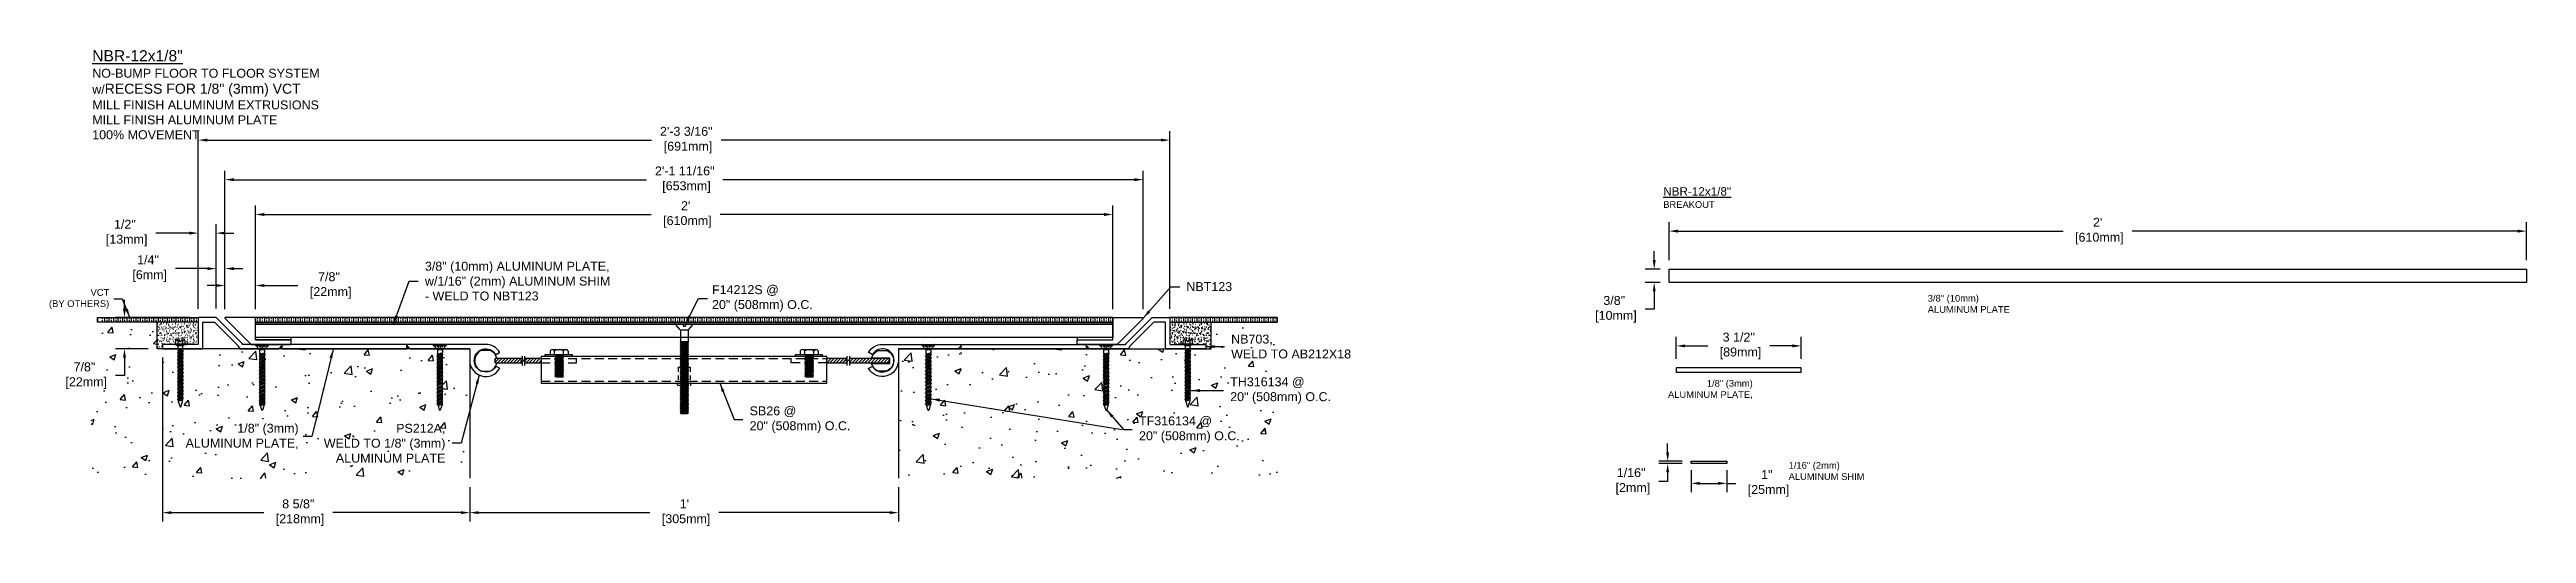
# Model space of a CAD drawing. Header units: inches. Extents: x -5.9 to 63.4, y -1.5 to 12.
import ezdxf

# ---------------------------------------------------------------- set-up
doc = ezdxf.new("R2010")
doc.units = ezdxf.units.IN
doc.header["$MEASUREMENT"] = 0
doc.linetypes.add('DASHED', pattern=[0.75, 0.5, -0.25])
doc.linetypes.add('HIDDEN', pattern=[0.375, 0.25, -0.125])
for name, color, linetype in [('Anchors', 4, 'Continuous'), ('Conditions', 1, 'Continuous'), ('Dimensions', 3, 'Continuous'), ('Metals', 7, 'Continuous'), ('Text', 2, 'Continuous')]:
    doc.layers.add(name, color=color, linetype=linetype)
doc.styles.add('ARIAL', font='arial.ttf')
doc.dimstyles.new('Arial', dxfattribs={"dimtxt": 0.25, "dimasz": 0.25, "dimexe": 0.25, "dimexo": 0.25, "dimgap": 0.25, "dimtad": 0, "dimtih": 1, "dimtoh": 1, "dimdec": 4, "dimzin": 0, "dimdsep": 46, "dimlunit": 4, "dimtxsty": 'ARIAL', "dimcen": 0.25, "dimadec": 0, "dimazin": 0, "dimtfac": 1, "dimtdec": 4, "dimtofl": 0, "dimtmove": 0, "dimatfit": 3, "dimfxl": 0, "dimfrac": 2, "dimtolj": 1, "dimtzin": 0, "dimarcsym": 0})

msp = doc.modelspace()

# ---------------------------------------------------------------- texts
at = {"layer": 'Text', "style": 'ARIAL'}
for s, insert, char_height, width, attachment_point in [('{\\H1.6667x;\\LNBR-12x1/8"\\P\\H0.8x;\\lNO-BUMP FLOOR TO FLOOR SYSTEM\\Pw/\\H1.125x;RECESS FOR 1/8" (3mm) VCT\\H0.88889x;\\PMILL FINISH ALUMINUM EXTRUSIONS\\PMILL FINISH ALUMINUM PLATE\\P100% MOVEMENT}', (-4.71408, 11.97202), 0.1875, 7.5157046, 1), ('{\\H1.25x;\\LNBR-12x1/8"\\P}BREAKOUT', (39.26128, 8.13834), 0.1875, 7.5157046, 1), ('\\A1;VCT\\P(BY OTHERS)', (-4.23736, 5.00927), 0.1875, 3.2442785, 6), ('F14212S @\\P20" (508mm) O.C.', (12.63486, 5.02654), 0.25, 3.129799, 4), ('NBT123', (25.91285, 5.35527), 0.25, 4.8550077, 4), ('\\A1;NB703,\\PWELD TO AB212X18', (27.16613, 3.67983), 0.25, 4.0813766, 4), ('TH316134 @\\P20" (508mm) O.C.', (27.14003, 2.44936), 0.25, 3.0700915, 4), ('1/8" (3mm) \\PALUMINUM PLATE,', (41.76712, 2.47786), 0.1875, 4.0266462, 6), ('1/8" (3mm) \\PALUMINUM PLATE,', (1.06262, 1.16495), 0.25, 4.0266462, 6), ('\\A1;PS212A,\\P{\\A0;WELD TO 1/8" (3mm) \\PALUMINUM PLATE}', (5.17173, 0.97486), 0.25, 5.5385649, 6), ('SB26 @\\P20" (508mm) O.C.', (13.68806, 1.63644), 0.25, 2.7322932, 4), ('TF316134 @\\P20" (508mm) O.C.', (24.58769, 1.35625), 0.25, 3.1226208, 4)]:
    msp.add_mtext(s, dxfattribs=dict(at, insert=insert, char_height=char_height, width=width, attachment_point=attachment_point))
at = {"layer": 'Text', "attachment_point": 4, "style": 'ARIAL'}
for s, insert, char_height in [('3/8" (10mm) ALUMINUM PLATE,\\Pw/1/16" (2mm) ALUMINUM SHIM\\P- WELD TO NBT123', (4.59878, 5.51006), 0.25), ('3/8" (10mm)\\PALUMINUM PLATE', (46.66529, 4.87373), 0.1875), ('1/16" (2mm)\\PALUMINUM SHIM', (42.77094, 0.19914), 0.1875)]:
    msp.add_mtext(s, dxfattribs=dict(at, insert=insert, char_height=char_height))

# ---------------------------------------------------------------- blocks, each defined once
blk = doc.blocks.new('*D11')
at = {"layer": 'Defpoints', "color": 0}
for p in [(-1.246, 6.854), (-1.746, 4.482), (-1.246, 4.492)]:
    blk.add_point(p, dxfattribs=at)
at = {"layer": 'Dimensions', "color": 0, "lineweight": -2}
for p, q in [((-1.746, 4.732), (-1.746, 7.104)), ((-1.246, 4.742), (-1.246, 7.104)), ((-1.996, 6.854), (-2.931, 6.854)), ((-0.996, 6.854), (-0.746, 6.854))]:
    blk.add_line(p, q, dxfattribs=at)
at = {"layer": 'Dimensions', "color": 0}
for points in [[(-1.996, 6.896), (-1.996, 6.813), (-1.746, 6.854)], [(-0.996, 6.896), (-0.996, 6.813), (-1.246, 6.854)]]:
    blk.add_solid(points, dxfattribs=at)
at = {"layer": 'Dimensions', "color": 0, "insert": (-3.8, 6.854), "char_height": 0.25, "attachment_point": 5, "style": 'ARIAL'}
blk.add_mtext('\\A1;1/2"\\P [13mm]', dxfattribs=at)
blk = doc.blocks.new('*D12')
at = {"layer": 'Defpoints', "color": 0}
for p in [(5.854, 0), (17.854, 0), (17.854, -0.965)]:
    blk.add_point(p, dxfattribs=at)
at = {"layer": 'Dimensions', "color": 0, "lineweight": -2}
for p, q in [((5.854, -0.25), (5.854, -1.215)), ((17.854, -0.25), (17.854, -1.215)), ((6.104, -0.965), (10.895, -0.965)), ((17.604, -0.965), (12.828, -0.965))]:
    blk.add_line(p, q, dxfattribs=at)
at = {"layer": 'Dimensions', "color": 0}
for points in [[(6.104, -0.924), (6.104, -1.007), (5.854, -0.965)], [(17.604, -0.924), (17.604, -1.007), (17.854, -0.965)]]:
    blk.add_solid(points, dxfattribs=at)
at = {"layer": 'Dimensions', "color": 0, "insert": (11.861, -0.965), "char_height": 0.25, "attachment_point": 5, "style": 'ARIAL'}
blk.add_mtext("\\A1;1'\\P [305mm]", dxfattribs=at)
blk = doc.blocks.new('*D13')
at = {"layer": 'Defpoints', "color": 0}
for p in [(25.454, 9.456), (-1.746, 4.482), (25.454, 4.482)]:
    blk.add_point(p, dxfattribs=at)
at = {"layer": 'Dimensions', "color": 0, "lineweight": -2}
for p, q in [((-1.746, 4.732), (-1.746, 9.706)), ((-1.496, 9.456), (10.942, 9.456)), ((25.204, 9.456), (12.887, 9.456)), ((25.454, 4.732), (25.454, 9.706))]:
    blk.add_line(p, q, dxfattribs=at)
at = {"layer": 'Dimensions', "color": 0}
for points in [[(-1.496, 9.498), (-1.496, 9.415), (-1.746, 9.456)], [(25.204, 9.498), (25.204, 9.415), (25.454, 9.456)]]:
    blk.add_solid(points, dxfattribs=at)
at = {"layer": 'Dimensions', "color": 0, "insert": (11.914, 9.456), "char_height": 0.25, "attachment_point": 5, "style": 'ARIAL'}
blk.add_mtext('\\A1;2\'-3 3/16"\\P [691mm]', dxfattribs=at)
blk = doc.blocks.new('A$C63CB1885')
for p, q in [((-0.176, 0), (-0.175, 0.018)), ((-0.176, 0), (0.176, 0)), ((-0.176, 0), (-0.07, -0.113)), ((-0.163, 0.029), (0.163, 0.029)), ((0.07, -0.113), (0.176, 0)), ((0.176, 0), (0.175, 0.018)), ((-0.086, -0.302), (0.086, -0.251)), ((-0.086, -0.302), (-0.062, -0.289)), ((-0.086, -0.302), (-0.062, -0.315)), ((-0.086, -0.403), (0.086, -0.353)), ((-0.086, -0.403), (-0.062, -0.391)), ((-0.086, -0.403), (-0.062, -0.416)), ((-0.086, -0.505), (0.086, -0.454)), ((-0.086, -0.505), (-0.062, -0.492)), ((-0.086, -0.505), (-0.062, -0.518)), ((-0.086, -0.607), (0.086, -0.556)), ((-0.086, -0.607), (-0.062, -0.594)), ((-0.086, -0.607), (-0.062, -0.619)), ((-0.086, -0.708), (0.086, -0.657)), ((-0.074, -0.251), (0.032, -0.215)), ((-0.074, -0.251), (-0.062, -0.245)), ((-0.074, -0.251), (-0.062, -0.257)), ((-0.074, -0.353), (0.074, -0.302)), ((-0.074, -0.353), (-0.062, -0.346)), ((-0.074, -0.353), (-0.062, -0.359)), ((-0.074, -0.454), (0.074, -0.403)), ((-0.074, -0.454), (-0.062, -0.448)), ((-0.074, -0.454), (-0.062, -0.46)), ((-0.074, -0.556), (0.074, -0.505)), ((-0.074, -0.556), (-0.062, -0.55)), ((-0.074, -0.556), (-0.062, -0.562)), ((-0.074, -0.657), (0.074, -0.607)), ((-0.074, -0.657), (-0.062, -0.651)), ((-0.074, -0.657), (-0.062, -0.664)), ((-0.07, -0.113), (0.07, -0.113)), ((-0.07, -0.113), (-0.07, -0.18)), ((-0.069, -0.189), (-0.063, -0.215)), ((-0.062, -0.245), (0.032, -0.215)), ((0.032, -0.215), (-0.062, -0.257)), ((-0.062, -0.225), (-0.062, -0.245)), ((0.062, -0.238), (-0.062, -0.289)), ((-0.062, -0.257), (-0.062, -0.289)), ((0.062, -0.264), (-0.062, -0.315)), ((-0.062, -0.346), (0.062, -0.296)), ((0.062, -0.308), (-0.062, -0.359)), ((-0.062, -0.315), (-0.062, -0.346)), ((0.062, -0.34), (-0.062, -0.391)), ((-0.062, -0.359), (-0.062, -0.391)), ((0.062, -0.366), (-0.062, -0.416)), ((-0.062, -0.448), (0.062, -0.397)), ((0.062, -0.41), (-0.062, -0.46)), ((-0.062, -0.416), (-0.062, -0.448)), ((0.062, -0.441), (-0.062, -0.492)), ((-0.062, -0.46), (-0.062, -0.492)), ((0.062, -0.467), (-0.062, -0.518)), ((-0.062, -0.55), (0.062, -0.499)), ((0.062, -0.511), (-0.062, -0.562)), ((-0.062, -0.518), (-0.062, -0.55)), ((0.062, -0.543), (-0.062, -0.594)), ((-0.062, -0.562), (-0.062, -0.594)), ((0.062, -0.569), (-0.062, -0.619)), ((-0.062, -0.651), (0.062, -0.6)), ((0.062, -0.613), (-0.062, -0.664)), ((-0.062, -0.619), (-0.062, -0.651)), ((0.062, -0.644), (-0.062, -0.695)), ((-0.062, -0.664), (-0.062, -0.695)), ((0.062, -0.67), (-0.062, -0.721)), ((0.062, -0.225), (0.062, -0.238)), ((0.086, -0.251), (0.062, -0.238)), ((0.086, -0.251), (0.062, -0.264)), ((0.062, -0.264), (0.062, -0.296)), ((0.074, -0.302), (0.062, -0.296)), ((0.074, -0.302), (0.062, -0.308)), ((0.062, -0.308), (0.062, -0.34)), ((0.086, -0.353), (0.062, -0.34)), ((0.086, -0.353), (0.062, -0.366)), ((0.062, -0.366), (0.062, -0.397)), ((0.074, -0.403), (0.062, -0.397)), ((0.074, -0.403), (0.062, -0.41)), ((0.062, -0.41), (0.062, -0.441)), ((0.086, -0.454), (0.062, -0.441)), ((0.086, -0.454), (0.062, -0.467)), ((0.062, -0.467), (0.062, -0.499)), ((0.074, -0.505), (0.062, -0.499)), ((0.074, -0.505), (0.062, -0.511)), ((0.062, -0.511), (0.062, -0.543)), ((0.086, -0.556), (0.062, -0.543)), ((0.086, -0.556), (0.062, -0.569)), ((0.062, -0.569), (0.062, -0.6)), ((0.074, -0.607), (0.062, -0.6)), ((0.074, -0.607), (0.062, -0.613)), ((0.062, -0.613), (0.062, -0.644)), ((0.086, -0.657), (0.062, -0.644)), ((0.086, -0.657), (0.062, -0.67)), ((0.062, -0.67), (0.062, -0.702)), ((0.069, -0.189), (0.063, -0.215)), ((0.07, -0.113), (0.07, -0.18)), ((-0.086, -0.708), (-0.062, -0.695)), ((-0.086, -0.708), (-0.062, -0.721)), ((-0.086, -0.81), (0.086, -0.759)), ((-0.086, -0.81), (-0.062, -0.797)), ((-0.086, -0.81), (-0.062, -0.823)), ((-0.086, -0.911), (0.086, -0.86)), ((-0.086, -0.911), (-0.062, -0.898)), ((-0.086, -0.911), (-0.062, -0.924)), ((-0.086, -1.013), (0.086, -0.962)), ((-0.086, -1.013), (-0.062, -1)), ((-0.086, -1.013), (-0.062, -1.026)), ((-0.086, -1.114), (0.086, -1.064)), ((-0.086, -1.114), (-0.062, -1.101)), ((-0.086, -1.114), (-0.062, -1.127)), ((-0.086, -1.222), (0.086, -1.171)), ((-0.086, -1.222), (-0.062, -1.209)), ((-0.086, -1.222), (-0.062, -1.235)), ((-0.086, -1.332), (0.086, -1.282)), ((-0.086, -1.332), (-0.062, -1.319)), ((-0.086, -1.332), (-0.062, -1.345)), ((-0.074, -0.759), (0.074, -0.708)), ((-0.074, -0.759), (-0.062, -0.753)), ((-0.074, -0.759), (-0.062, -0.765)), ((-0.074, -0.86), (0.074, -0.81)), ((-0.074, -0.86), (-0.062, -0.854)), ((-0.074, -0.86), (-0.062, -0.867)), ((-0.074, -0.962), (0.074, -0.911)), ((-0.074, -0.962), (-0.062, -0.956)), ((-0.074, -0.962), (-0.062, -0.968)), ((-0.074, -1.064), (0.074, -1.013)), ((-0.074, -1.064), (-0.062, -1.057)), ((-0.074, -1.064), (-0.062, -1.07)), ((-0.074, -1.171), (0.074, -1.121)), ((-0.074, -1.171), (-0.062, -1.165)), ((-0.074, -1.171), (-0.062, -1.178)), ((-0.074, -1.282), (0.074, -1.231)), ((-0.074, -1.282), (-0.062, -1.275)), ((-0.074, -1.282), (-0.062, -1.288)), ((-0.074, -1.387), (0.074, -1.336)), ((-0.074, -1.387), (-0.062, -1.381)), ((-0.062, -0.753), (0.062, -0.702)), ((0.062, -0.714), (-0.062, -0.765)), ((-0.062, -0.721), (-0.062, -0.753)), ((0.062, -0.746), (-0.062, -0.797)), ((-0.062, -0.765), (-0.062, -0.797)), ((0.062, -0.772), (-0.062, -0.823)), ((-0.062, -0.854), (0.062, -0.804)), ((0.062, -0.816), (-0.062, -0.867)), ((-0.062, -0.823), (-0.062, -0.854)), ((0.062, -0.848), (-0.062, -0.898)), ((-0.062, -0.867), (-0.062, -0.898)), ((0.062, -0.873), (-0.062, -0.924)), ((-0.062, -0.956), (0.062, -0.905)), ((0.062, -0.917), (-0.062, -0.968)), ((-0.062, -0.924), (-0.062, -0.956)), ((0.062, -0.949), (-0.062, -1)), ((-0.062, -0.968), (-0.062, -1)), ((0.062, -0.975), (-0.062, -1.026)), ((-0.062, -1.057), (0.062, -1.007)), ((0.062, -1.019), (-0.062, -1.07)), ((-0.062, -1.026), (-0.062, -1.057)), ((0.062, -1.051), (-0.062, -1.101)), ((-0.062, -1.07), (-0.062, -1.101)), ((0.062, -1.077), (-0.062, -1.127)), ((-0.062, -1.165), (0.062, -1.115)), ((0.062, -1.127), (-0.062, -1.178)), ((-0.062, -1.127), (-0.062, -1.165)), ((0.062, -1.159), (-0.062, -1.209)), ((-0.062, -1.178), (-0.062, -1.209)), ((0.062, -1.184), (-0.062, -1.235)), ((-0.062, -1.275), (0.062, -1.225)), ((-0.062, -1.235), (-0.062, -1.275)), ((0.062, -1.237), (-0.062, -1.288)), ((0.062, -1.269), (-0.062, -1.319)), ((-0.062, -1.288), (-0.062, -1.319)), ((0.062, -1.295), (-0.062, -1.345)), ((-0.062, -1.381), (0.062, -1.33)), ((0.062, -1.343), (-0.062, -1.393)), ((-0.062, -1.345), (-0.062, -1.381)), ((0.062, -1.374), (-0.062, -1.425)), ((0.074, -0.708), (0.062, -0.702)), ((0.074, -0.708), (0.062, -0.714)), ((0.062, -0.714), (0.062, -0.746)), ((0.086, -0.759), (0.062, -0.746)), ((0.086, -0.759), (0.062, -0.772)), ((0.062, -0.772), (0.062, -0.804)), ((0.074, -0.81), (0.062, -0.804)), ((0.074, -0.81), (0.062, -0.816)), ((0.062, -0.816), (0.062, -0.848)), ((0.086, -0.86), (0.062, -0.848)), ((0.086, -0.86), (0.062, -0.873)), ((0.062, -0.873), (0.062, -0.905)), ((0.074, -0.911), (0.062, -0.905)), ((0.074, -0.911), (0.062, -0.917)), ((0.062, -0.917), (0.062, -0.949)), ((0.086, -0.962), (0.062, -0.949)), ((0.086, -0.962), (0.062, -0.975)), ((0.062, -0.975), (0.062, -1.007)), ((0.074, -1.013), (0.062, -1.007)), ((0.074, -1.013), (0.062, -1.019)), ((0.062, -1.019), (0.062, -1.051)), ((0.086, -1.064), (0.062, -1.051)), ((0.086, -1.064), (0.062, -1.077)), ((0.062, -1.077), (0.062, -1.115)), ((0.074, -1.121), (0.062, -1.115)), ((0.074, -1.121), (0.062, -1.127)), ((0.062, -1.127), (0.062, -1.159)), ((0.086, -1.171), (0.062, -1.159)), ((0.086, -1.171), (0.062, -1.184)), ((0.062, -1.184), (0.062, -1.225)), ((0.074, -1.231), (0.062, -1.225)), ((0.074, -1.231), (0.062, -1.237)), ((0.062, -1.237), (0.062, -1.269)), ((0.086, -1.282), (0.062, -1.269)), ((0.086, -1.282), (0.062, -1.295)), ((0.062, -1.295), (0.062, -1.33)), ((0.074, -1.336), (0.062, -1.33)), ((0.074, -1.336), (0.062, -1.343)), ((0.062, -1.343), (0.062, -1.374)), ((0.086, -1.387), (0.062, -1.374)), ((-0.086, -1.438), (0.086, -1.387)), ((-0.086, -1.438), (-0.062, -1.425)), ((-0.086, -1.438), (-0.062, -1.451)), ((-0.086, -1.54), (0.086, -1.489)), ((-0.086, -1.54), (-0.062, -1.527)), ((-0.086, -1.54), (-0.062, -1.553)), ((-0.086, -1.643), (0.086, -1.592)), ((-0.086, -1.643), (-0.062, -1.63)), ((-0.086, -1.643), (-0.062, -1.655)), ((-0.074, -1.387), (-0.062, -1.393)), ((-0.074, -1.489), (0.074, -1.439)), ((-0.074, -1.489), (-0.062, -1.483)), ((-0.074, -1.489), (-0.062, -1.496)), ((-0.074, -1.592), (0.074, -1.541)), ((-0.074, -1.592), (-0.062, -1.586)), ((-0.074, -1.592), (-0.062, -1.598)), ((-0.062, -1.393), (-0.062, -1.425)), ((0.062, -1.4), (-0.062, -1.451)), ((-0.062, -1.483), (0.062, -1.433)), ((0.062, -1.445), (-0.062, -1.496)), ((-0.062, -1.451), (-0.062, -1.483)), ((0.062, -1.477), (-0.062, -1.527)), ((-0.062, -1.496), (-0.062, -1.527)), ((0.062, -1.502), (-0.062, -1.553)), ((-0.062, -1.586), (0.062, -1.535)), ((0.062, -1.547), (-0.062, -1.598)), ((-0.062, -1.553), (-0.062, -1.586)), ((0.062, -1.579), (-0.062, -1.63)), ((-0.062, -1.598), (-0.062, -1.63)), ((0.062, -1.605), (-0.062, -1.655)), ((-0.06, -1.668), (-0.01, -1.81)), ((-0.034, -1.679), (0.062, -1.636)), ((-0.034, -1.679), (0.074, -1.643)), ((0.062, -1.649), (-0.034, -1.679)), ((0.06, -1.668), (0.01, -1.81)), ((0.086, -1.387), (0.062, -1.4)), ((0.062, -1.4), (0.062, -1.433)), ((0.074, -1.439), (0.062, -1.433)), ((0.074, -1.439), (0.062, -1.445)), ((0.062, -1.445), (0.062, -1.477)), ((0.086, -1.489), (0.062, -1.477)), ((0.086, -1.489), (0.062, -1.502)), ((0.062, -1.502), (0.062, -1.535)), ((0.074, -1.541), (0.062, -1.535)), ((0.074, -1.541), (0.062, -1.547)), ((0.062, -1.547), (0.062, -1.579)), ((0.086, -1.592), (0.062, -1.579)), ((0.086, -1.592), (0.062, -1.605)), ((0.062, -1.605), (0.062, -1.652)), ((0.074, -1.643), (0.062, -1.636)), ((0.074, -1.643), (0.062, -1.649))]:
    blk.add_line(p, q)
at = {"linetype": 'DASHED', "ltscale": 0.025}
for p, q in [((-0.113, 0.029), (-0.024, -0.106)), ((-0.024, -0.106), (-0.031, 0.028)), ((0.024, -0.106), (0.031, 0.029)), ((0.112, 0.029), (0.024, -0.106)), ((-0.024, -0.106), (0.024, -0.106))]:
    blk.add_line(p, q, dxfattribs=at)
for centre, radius, start, end in [((-0.163, 0.017), 0.0112, 90, 175), ((0.163, 0.017), 0.0112, 5, 90), ((-0.023, -0.18), 0.0465, 180, 191.9357), ((-0.109, -0.225), 0.0465, 0, 11.9357), ((0.109, -0.225), 0.0465, 168.0643, 180), ((0.023, -0.18), 0.0465, 348.0643, 0), ((-0.016, -1.652), 0.0465, 183.94761, 199.30575), ((0, -1.806), 0.0106, 204.10008, 335.89992), ((0.016, -1.652), 0.0465, 340.69425, 0)]:
    blk.add_arc(centre, radius, start, end)
blk = doc.blocks.new('TF316134')
blk.add_blockref('A$C63CB1885', (0, -0.0285))
blk = doc.blocks.new('TH316134')
for p, q in [((-0.157, 0.019), (0.157, 0.019)), ((-0.157, 0), (-0.157, 0.019)), ((-0.157, 0), (0.157, 0)), ((-0.135, 0.029), (-0.129, 0.1)), ((-0.115, 0), (-0.07, -0.045)), ((-0.097, 0.127), (-0.027, 0.127)), ((-0.065, 0.019), (-0.065, 0.1)), ((-0.023, 0.083), (-0.027, 0.127)), ((-0.023, 0.083), (0.023, 0.083)), ((0.023, 0.083), (0.027, 0.127)), ((0.027, 0.127), (0.097, 0.127)), ((0.064, 0.019), (0.064, 0.1)), ((0.115, 0), (0.07, -0.045)), ((0.135, 0.029), (0.129, 0.1)), ((0.157, 0.019), (0.157, 0)), ((-0.086, -0.234), (0.086, -0.184)), ((-0.086, -0.336), (0.086, -0.285)), ((-0.086, -0.437), (0.086, -0.387)), ((-0.086, -0.539), (0.086, -0.488)), ((-0.086, -0.641), (0.086, -0.59)), ((-0.086, -0.742), (0.086, -0.691)), ((-0.074, -0.184), (0.032, -0.147)), ((-0.074, -0.285), (0.074, -0.234)), ((-0.074, -0.387), (0.074, -0.336)), ((-0.074, -0.488), (0.074, -0.437)), ((-0.074, -0.59), (0.074, -0.539)), ((-0.074, -0.691), (0.074, -0.641)), ((0.032, -0.147), (-0.062, -0.19)), ((-0.062, -0.177), (0.032, -0.147)), ((0.062, -0.171), (-0.062, -0.221)), ((0.062, -0.197), (-0.062, -0.247)), ((-0.062, -0.279), (0.062, -0.228)), ((0.062, -0.241), (-0.062, -0.291)), ((0.062, -0.272), (-0.062, -0.323)), ((0.062, -0.298), (-0.062, -0.349)), ((-0.062, -0.381), (0.062, -0.33)), ((0.062, -0.342), (-0.062, -0.393)), ((0.062, -0.374), (-0.062, -0.425)), ((0.062, -0.4), (-0.062, -0.45)), ((-0.062, -0.482), (0.062, -0.431)), ((0.062, -0.444), (-0.062, -0.494)), ((0.062, -0.475), (-0.062, -0.526)), ((0.062, -0.501), (-0.062, -0.552)), ((-0.062, -0.584), (0.062, -0.533)), ((0.062, -0.545), (-0.062, -0.596)), ((0.062, -0.577), (-0.062, -0.628)), ((0.062, -0.603), (-0.062, -0.654)), ((-0.062, -0.685), (0.062, -0.634)), ((0.062, -0.647), (-0.062, -0.698)), ((0.062, -0.678), (-0.062, -0.729)), ((-0.086, -0.844), (0.086, -0.793)), ((-0.086, -0.945), (0.086, -0.895)), ((-0.086, -1.047), (0.086, -0.996)), ((-0.086, -1.141), (0.086, -1.09)), ((-0.086, -1.242), (0.086, -1.191)), ((-0.086, -1.344), (0.086, -1.293)), ((-0.074, -0.793), (0.074, -0.742)), ((-0.074, -0.895), (0.074, -0.844)), ((-0.074, -0.996), (0.074, -0.945)), ((-0.074, -1.09), (0.074, -1.039)), ((-0.074, -1.191), (0.074, -1.141)), ((-0.074, -1.293), (0.074, -1.242)), ((-0.074, -1.395), (0.074, -1.344)), ((0.062, -0.704), (-0.062, -0.755)), ((-0.062, -0.787), (0.062, -0.736)), ((0.062, -0.748), (-0.062, -0.799)), ((0.062, -0.78), (-0.062, -0.831)), ((0.062, -0.806), (-0.062, -0.857)), ((-0.062, -0.888), (0.062, -0.838)), ((0.062, -0.85), (-0.062, -0.901)), ((0.062, -0.882), (-0.062, -0.932)), ((0.062, -0.907), (-0.062, -0.958)), ((-0.062, -0.99), (0.062, -0.939)), ((0.062, -0.951), (-0.062, -1.002)), ((0.062, -0.983), (-0.062, -1.034)), ((0.062, -1.009), (-0.062, -1.06)), ((-0.062, -1.084), (0.062, -1.033)), ((0.062, -1.045), (-0.062, -1.096)), ((0.062, -1.077), (-0.062, -1.128)), ((0.062, -1.103), (-0.062, -1.154)), ((-0.062, -1.185), (0.062, -1.134)), ((0.062, -1.147), (-0.062, -1.198)), ((0.062, -1.178), (-0.062, -1.229)), ((0.062, -1.204), (-0.062, -1.255)), ((-0.062, -1.287), (0.062, -1.236)), ((0.062, -1.248), (-0.062, -1.299)), ((0.062, -1.28), (-0.062, -1.331)), ((0.062, -1.306), (-0.062, -1.357)), ((-0.062, -1.388), (0.062, -1.338)), ((0.062, -1.35), (-0.062, -1.401)), ((0.062, -1.382), (-0.062, -1.432)), ((-0.086, -1.445), (0.086, -1.395)), ((-0.086, -1.547), (0.086, -1.496)), ((-0.074, -1.496), (0.074, -1.445)), ((0.062, -1.407), (-0.062, -1.458)), ((-0.062, -1.49), (0.062, -1.439)), ((0.062, -1.451), (-0.062, -1.502)), ((0.062, -1.483), (-0.062, -1.534)), ((0.062, -1.509), (-0.062, -1.56)), ((-0.034, -1.584), (0.062, -1.541)), ((-0.034, -1.584), (0.074, -1.547)), ((0.062, -1.553), (-0.034, -1.584))]:
    blk.add_line(p, q)
blk.add_lwpolyline([(0.07, -0.045), (-0.07, -0.045), (-0.07, -0.112, 0.052126), (-0.069, -0.122), (-0.063, -0.148, -0.052126), (-0.062, -0.157), (-0.062, -0.177), (-0.074, -0.184), (-0.062, -0.19), (-0.062, -0.221), (-0.086, -0.234), (-0.062, -0.247), (-0.062, -0.279), (-0.074, -0.285), (-0.062, -0.291), (-0.062, -0.323), (-0.086, -0.336), (-0.062, -0.349), (-0.062, -0.381), (-0.074, -0.387), (-0.062, -0.393), (-0.062, -0.425), (-0.086, -0.437), (-0.062, -0.45), (-0.062, -0.482), (-0.074, -0.488), (-0.062, -0.494), (-0.062, -0.526), (-0.086, -0.539), (-0.062, -0.552), (-0.062, -0.584), (-0.074, -0.59), (-0.062, -0.596), (-0.062, -0.628), (-0.086, -0.641), (-0.062, -0.654), (-0.062, -0.685), (-0.074, -0.691), (-0.062, -0.698), (-0.062, -0.729), (-0.086, -0.742), (-0.062, -0.755), (-0.062, -0.787), (-0.074, -0.793), (-0.062, -0.799), (-0.062, -0.831), (-0.086, -0.844), (-0.062, -0.857), (-0.062, -0.888), (-0.074, -0.895), (-0.062, -0.901), (-0.062, -0.932), (-0.086, -0.945), (-0.062, -0.958), (-0.062, -0.99), (-0.074, -0.996), (-0.062, -1.002), (-0.062, -1.034), (-0.086, -1.047), (-0.062, -1.06), (-0.062, -1.084), (-0.074, -1.09), (-0.062, -1.096), (-0.062, -1.128), (-0.086, -1.141), (-0.062, -1.154), (-0.062, -1.185), (-0.074, -1.191), (-0.062, -1.198), (-0.062, -1.229), (-0.086, -1.242), (-0.062, -1.255), (-0.062, -1.287), (-0.074, -1.293), (-0.062, -1.299), (-0.062, -1.331), (-0.086, -1.344), (-0.062, -1.357), (-0.062, -1.388), (-0.074, -1.395), (-0.062, -1.401), (-0.062, -1.432), (-0.086, -1.445), (-0.062, -1.458), (-0.062, -1.49), (-0.074, -1.496), (-0.062, -1.502), (-0.062, -1.534), (-0.086, -1.547), (-0.062, -1.56), (-0.062, -1.586, 0.084437), (-0.06, -1.601), (-0.01, -1.744, 0.648167), (0.01, -1.744), (0.06, -1.601, 0.084437), (0.062, -1.586), (0.062, -1.553), (0.074, -1.547), (0.062, -1.541), (0.062, -1.509), (0.086, -1.496), (0.062, -1.483), (0.062, -1.451), (0.074, -1.445), (0.062, -1.439), (0.062, -1.407), (0.086, -1.395), (0.062, -1.382), (0.062, -1.35), (0.074, -1.344), (0.062, -1.338), (0.062, -1.306), (0.086, -1.293), (0.062, -1.28), (0.062, -1.248), (0.074, -1.242), (0.062, -1.236), (0.062, -1.204), (0.086, -1.191), (0.062, -1.178), (0.062, -1.147), (0.074, -1.141), (0.062, -1.134), (0.062, -1.103), (0.086, -1.09), (0.062, -1.077), (0.062, -1.045), (0.074, -1.039), (0.062, -1.033), (0.062, -1.009), (0.086, -0.996), (0.062, -0.983), (0.062, -0.951), (0.074, -0.945), (0.062, -0.939), (0.062, -0.907), (0.086, -0.895), (0.062, -0.882), (0.062, -0.85), (0.074, -0.844), (0.062, -0.838), (0.062, -0.806), (0.086, -0.793), (0.062, -0.78), (0.062, -0.748), (0.074, -0.742), (0.062, -0.736), (0.062, -0.704), (0.086, -0.691), (0.062, -0.678), (0.062, -0.647), (0.074, -0.641), (0.062, -0.634), (0.062, -0.603), (0.086, -0.59), (0.062, -0.577), (0.062, -0.545), (0.074, -0.539), (0.062, -0.533), (0.062, -0.501), (0.086, -0.488), (0.062, -0.475), (0.062, -0.444), (0.074, -0.437), (0.062, -0.431), (0.062, -0.4), (0.086, -0.387), (0.062, -0.374), (0.062, -0.342), (0.074, -0.336), (0.062, -0.33), (0.062, -0.298), (0.086, -0.285), (0.062, -0.272), (0.062, -0.241), (0.074, -0.234), (0.062, -0.228), (0.062, -0.197), (0.086, -0.184), (0.062, -0.171), (0.062, -0.157, -0.052126), (0.063, -0.148), (0.069, -0.122, 0.052126), (0.07, -0.112)], format="xyb", close=True)
for centre, radius, start, end in [((-0.146, 0.03), 0.0112, 270, 355), ((-0.097, 0.095), 0.0327, 9.28497, 170.71503), ((0, 0.038), 0.0896, 107.42152, 136.04074), ((0, 0.038), 0.0896, 43.95926, 72.57848), ((0.097, 0.095), 0.0327, 9.28497, 170.71503), ((0.146, 0.03), 0.0112, 185, 270)]:
    blk.add_arc(centre, radius, start, end)
blk = doc.blocks.new('NB703')
at = {"linetype": 'Continuous', "flags": 128}
blk.add_lwpolyline([(-0.552, 0), (0.553, 0, 0.414214), (0.563, 0.01), (0.563, 0.74, -0.414214), (0.573, 0.75), (0.882, 0.75, -0.198912), (0.889, 0.747), (1.555, 0.08, -0.065543), (1.557, 0.078), (1.599, 0.005, 0.267949), (1.608, 0), (2.686, 0, 0.198912), (2.693, 0.003), (2.78, 0.09), (2.78, 0.115, 0.414214), (2.77, 0.125), (1.68, 0.125, -0.267949), (1.671, 0.13), (1.657, 0.155, 0.065543), (1.655, 0.157), (0.94, 0.872, 0.198912), (0.933, 0.875), (0.447, 0.875, 0.414214), (0.437, 0.865), (0.437, 0.135, -0.414214), (0.428, 0.125), (-0.552, 0.125, 0.414214), (-0.562, 0.115), (-0.562, 0.01, 0.414214)], format="xyb", close=True, dxfattribs=at)
blk = doc.blocks.new('*D14')
at = {"layer": 'Defpoints', "color": 0}
for p in [(-1, 5.861), (-1.246, 4.492), (-1, 4.477)]:
    blk.add_point(p, dxfattribs=at)
at = {"layer": 'Dimensions', "color": 0, "lineweight": -2}
for p, q in [((-1.496, 5.861), (-2.382, 5.861)), ((-1.246, 4.742), (-1.246, 6.111)), ((-1, 4.727), (-1, 6.111)), ((-0.75, 5.861), (-0.5, 5.861))]:
    blk.add_line(p, q, dxfattribs=at)
at = {"layer": 'Dimensions', "color": 0}
for points in [[(-1.496, 5.902), (-1.496, 5.819), (-1.246, 5.861)], [(-0.75, 5.902), (-0.75, 5.819), (-1, 5.861)]]:
    blk.add_solid(points, dxfattribs=at)
at = {"layer": 'Dimensions', "color": 0, "insert": (-3.154, 5.861), "char_height": 0.25, "attachment_point": 5, "style": 'ARIAL'}
blk.add_mtext('\\A1;1/4"\\P [6mm]', dxfattribs=at)
blk = doc.blocks.new('*D15')
at = {"layer": 'Defpoints', "color": 0}
for p in [(-2.746, 3.627), (5.854, 0), (5.854, -0.965)]:
    blk.add_point(p, dxfattribs=at)
at = {"layer": 'Dimensions', "color": 0, "lineweight": -2}
for p, q in [((-2.746, 3.377), (-2.746, -1.215)), ((5.854, -0.25), (5.854, -1.215)), ((-2.496, -0.965), (0.088, -0.965)), ((5.604, -0.965), (2.021, -0.965))]:
    blk.add_line(p, q, dxfattribs=at)
at = {"layer": 'Dimensions', "color": 0}
for points in [[(-2.496, -0.924), (-2.496, -1.007), (-2.746, -0.965)], [(5.604, -0.924), (5.604, -1.007), (5.854, -0.965)]]:
    blk.add_solid(points, dxfattribs=at)
at = {"layer": 'Dimensions', "color": 0, "insert": (1.054, -0.965), "char_height": 0.25, "attachment_point": 5, "style": 'ARIAL'}
blk.add_mtext('\\A1;8 5/8"\\P [218mm]', dxfattribs=at)
blk = doc.blocks.new('*D16')
at = {"layer": 'Defpoints', "color": 0}
for p in [(-1, 5.388), (-1, 4.477), (-0.146, 4.477)]:
    blk.add_point(p, dxfattribs=at)
at = {"layer": 'Dimensions', "color": 0, "lineweight": -2}
for p, q in [((-1, 4.727), (-1, 5.638)), ((-0.146, 4.727), (-0.146, 5.638)), ((-1.25, 5.388), (-1.5, 5.388)), ((0.104, 5.388), (1.043, 5.388))]:
    blk.add_line(p, q, dxfattribs=at)
at = {"layer": 'Dimensions', "color": 0}
for points in [[(-1.25, 5.43), (-1.25, 5.346), (-1, 5.388)], [(0.104, 5.43), (0.104, 5.346), (-0.146, 5.388)]]:
    blk.add_solid(points, dxfattribs=at)
at = {"layer": 'Dimensions', "color": 0, "insert": (1.912, 5.388), "char_height": 0.25, "attachment_point": 5, "style": 'ARIAL'}
blk.add_mtext('\\A1;7/8"\\P [22mm]', dxfattribs=at)
blk = doc.blocks.new('*D17')
at = {"layer": 'Defpoints', "color": 0}
for p in [(-1, 8.349), (-1, 4.477), (24.708, 4.477)]:
    blk.add_point(p, dxfattribs=at)
at = {"layer": 'Dimensions', "color": 0, "lineweight": -2}
for p, q in [((-1, 4.727), (-1, 8.599)), ((-0.75, 8.349), (10.802, 8.349)), ((24.458, 8.349), (12.942, 8.349)), ((24.708, 4.727), (24.708, 8.599))]:
    blk.add_line(p, q, dxfattribs=at)
at = {"layer": 'Dimensions', "color": 0}
for points in [[(-0.75, 8.391), (-0.75, 8.308), (-1, 8.349)], [(24.458, 8.391), (24.458, 8.308), (24.708, 8.349)]]:
    blk.add_solid(points, dxfattribs=at)
at = {"layer": 'Dimensions', "color": 0, "insert": (11.872, 8.349), "char_height": 0.25, "attachment_point": 5, "style": 'ARIAL'}
blk.add_mtext('\\A1;2\'-1 11/16"\\P [653mm]', dxfattribs=at)
blk = doc.blocks.new('PS212A')
at = {"linetype": 'Continuous', "flags": 128}
blk.add_lwpolyline([(0.45, 0.125), (-1.747, 0.125, 0.414214), (-1.757, 0.115), (-1.757, 0.094, 0.198912), (-1.754, 0.087), (-1.67, 0.003, 0.198912), (-1.663, 0), (-0.01, 0, -0.414214), (0, -0.01), (0, -0.325, 0.758338), (0.834, -0.559, 0.420887), (0.831, -0.545), (0.74, -0.492, 0.405496), (0.726, -0.496, -3.520953), (0.726, -0.154, 0.405496), (0.74, -0.158), (0.831, -0.105, 0.420887), (0.834, -0.091, 0.261868)], format="xyb", close=True, dxfattribs=at)
blk = doc.blocks.new('*D18')
at = {"layer": 'Defpoints', "color": 0}
for p in [(-3.811, 4.492), (-1.736, 4.492), (-2.896, 3.617)]:
    blk.add_point(p, dxfattribs=at)
at = {"layer": 'Dimensions', "color": 0, "lineweight": -2}
for p, q in [((-3.811, 4.742), (-3.811, 4.992)), ((-1.986, 4.492), (-4.061, 4.492)), ((-3.146, 3.617), (-4.061, 3.617)), ((-3.811, 2.867), (-4.061, 2.867)), ((-3.811, 3.367), (-3.811, 2.867))]:
    blk.add_line(p, q, dxfattribs=at)
at = {"layer": 'Dimensions', "color": 0}
for points in [[(-3.853, 4.742), (-3.77, 4.742), (-3.811, 4.492)], [(-3.853, 3.367), (-3.77, 3.367), (-3.811, 3.617)]]:
    blk.add_solid(points, dxfattribs=at)
at = {"layer": 'Dimensions', "color": 0, "insert": (-4.931, 2.867), "char_height": 0.25, "attachment_point": 5, "style": 'ARIAL'}
blk.add_mtext('\\A1;7/8"\\P [22mm]', dxfattribs=at)
blk = doc.blocks.new('NBT123')
blk.add_lwpolyline([(-0.985, 0.61, 0.414214), (-1, 0.625), (-1.824, 0.625, 0.668179), (-1.834, 0.599), (-1.114, -0.121, 0.198912), (-1.104, -0.125), (0, -0.125, 0.414214), (0.015, -0.11), (0.015, -0.015, 0.414214), (0, 0), (-0.97, 0, -0.414214), (-0.985, 0.015)], format="xyb", close=True)
blk = doc.blocks.new('*D20')
at = {"layer": 'Defpoints', "color": 0}
for p in [(23.854, 7.375), (-0.146, 4.477), (23.854, 4.477)]:
    blk.add_point(p, dxfattribs=at)
at = {"layer": 'Dimensions', "color": 0, "lineweight": -2}
for p, q in [((-0.146, 4.727), (-0.146, 7.625)), ((0.104, 7.375), (10.932, 7.375)), ((23.604, 7.375), (12.865, 7.375)), ((23.854, 4.727), (23.854, 7.625))]:
    blk.add_line(p, q, dxfattribs=at)
at = {"layer": 'Dimensions', "color": 0}
for points in [[(0.104, 7.417), (0.104, 7.333), (-0.146, 7.375)], [(23.604, 7.417), (23.604, 7.333), (23.854, 7.375)]]:
    blk.add_solid(points, dxfattribs=at)
at = {"layer": 'Dimensions', "color": 0, "insert": (11.898, 7.375), "char_height": 0.25, "attachment_point": 5, "style": 'ARIAL'}
blk.add_mtext("\\A1;2'\\P [610mm]", dxfattribs=at)
blk = doc.blocks.new('*D21')
at = {"layer": 'Defpoints', "color": 0}
for p in [(63.424, 6.91), (39.424, 5.849), (63.424, 5.849)]:
    blk.add_point(p, dxfattribs=at)
at = {"layer": 'Dimensions', "color": 0, "lineweight": -2}
for p, q in [((39.424, 6.099), (39.424, 7.16)), ((63.424, 6.099), (63.424, 7.16)), ((39.674, 6.91), (50.453, 6.91)), ((63.174, 6.91), (52.386, 6.91))]:
    blk.add_line(p, q, dxfattribs=at)
at = {"layer": 'Dimensions', "color": 0}
for points in [[(39.674, 6.952), (39.674, 6.868), (39.424, 6.91)], [(63.174, 6.952), (63.174, 6.868), (63.424, 6.91)]]:
    blk.add_solid(points, dxfattribs=at)
at = {"layer": 'Dimensions', "color": 0, "insert": (51.42, 6.91), "char_height": 0.25, "attachment_point": 5, "style": 'ARIAL'}
blk.add_mtext("\\A1;2'\\P [610mm]", dxfattribs=at)
blk = doc.blocks.new('*D22')
at = {"layer": 'Defpoints', "color": 0}
for p in [(39.424, 5.849), (39.008, 5.474), (39.424, 5.474)]:
    blk.add_point(p, dxfattribs=at)
at = {"layer": 'Dimensions', "color": 0, "lineweight": -2}
for p, q in [((39.008, 6.099), (39.008, 6.349)), ((39.174, 5.849), (38.758, 5.849)), ((39.174, 5.474), (38.758, 5.474)), ((39.008, 5.224), (39.008, 4.724)), ((39.008, 4.724), (38.758, 4.724))]:
    blk.add_line(p, q, dxfattribs=at)
at = {"layer": 'Dimensions', "color": 0}
for points in [[(38.967, 6.099), (39.05, 6.099), (39.008, 5.849)], [(38.967, 5.224), (39.05, 5.224), (39.008, 5.474)]]:
    blk.add_solid(points, dxfattribs=at)
at = {"layer": 'Dimensions', "color": 0, "insert": (37.889, 4.724), "char_height": 0.25, "attachment_point": 5, "style": 'ARIAL'}
blk.add_mtext('\\A1;3/8"\\P [10mm]', dxfattribs=at)
blk = doc.blocks.new('H1458S')
for p, q in [((-0.25, 0.104), (-0.25, 0)), ((-0.25, 0), (0.25, 0)), ((-0.188, 0.144), (0.187, 0.144)), ((-0.125, 0), (-0.125, 0.104)), ((-0.119, 0), (-0.085, -0.02)), ((-0.085, -0.02), (0.048, 0)), ((0.125, 0), (0.125, 0.104)), ((0.25, 0.104), (0.25, 0)), ((-0.119, -0.05), (0.119, -0.025)), ((-0.119, -0.05), (-0.085, -0.03)), ((-0.119, -0.05), (-0.085, -0.07)), ((-0.119, -0.1), (0.119, -0.075)), ((-0.119, -0.1), (-0.085, -0.08)), ((-0.119, -0.1), (-0.085, -0.12)), ((-0.119, -0.15), (0.119, -0.125)), ((-0.119, -0.15), (-0.085, -0.13)), ((-0.119, -0.15), (-0.085, -0.17)), ((-0.119, -0.2), (0.119, -0.175)), ((-0.119, -0.2), (-0.085, -0.18)), ((-0.119, -0.2), (-0.085, -0.22)), ((-0.119, -0.25), (0.119, -0.225)), ((-0.119, -0.25), (-0.085, -0.23)), ((-0.119, -0.25), (-0.085, -0.27)), ((-0.119, -0.3), (0.119, -0.275)), ((-0.119, -0.3), (-0.085, -0.28)), ((-0.119, -0.3), (-0.085, -0.32)), ((-0.119, -0.35), (0.119, -0.325)), ((-0.119, -0.35), (-0.085, -0.33)), ((-0.119, -0.35), (-0.085, -0.37)), ((-0.119, -0.4), (0.119, -0.375)), ((-0.119, -0.4), (-0.085, -0.38)), ((-0.119, -0.4), (-0.085, -0.42)), ((-0.119, -0.45), (0.119, -0.425)), ((-0.119, -0.45), (-0.085, -0.43)), ((-0.119, -0.45), (-0.085, -0.47)), ((-0.119, -0.5), (0.119, -0.475)), ((-0.119, -0.5), (-0.085, -0.48)), ((-0.119, -0.5), (-0.085, -0.52)), ((-0.119, -0.55), (0.119, -0.525)), ((-0.119, -0.55), (-0.085, -0.53)), ((-0.119, -0.55), (-0.085, -0.57)), ((-0.119, -0.6), (0.119, -0.575)), ((-0.119, -0.6), (-0.085, -0.58)), ((-0.119, -0.6), (-0.085, -0.62)), ((-0.085, -0.03), (0.085, -0.005)), ((-0.085, -0.02), (-0.085, -0.03)), ((-0.085, -0.07), (0.085, -0.045)), ((-0.085, -0.08), (0.085, -0.055)), ((-0.085, -0.07), (-0.085, -0.08)), ((-0.085, -0.12), (0.085, -0.095)), ((-0.085, -0.13), (0.085, -0.105)), ((-0.085, -0.12), (-0.085, -0.13)), ((-0.085, -0.17), (0.085, -0.145)), ((-0.085, -0.18), (0.085, -0.155)), ((-0.085, -0.17), (-0.085, -0.18)), ((-0.085, -0.22), (0.085, -0.195)), ((-0.085, -0.23), (0.085, -0.205)), ((-0.085, -0.22), (-0.085, -0.23)), ((-0.085, -0.27), (0.085, -0.245)), ((-0.085, -0.28), (0.085, -0.255)), ((-0.085, -0.27), (-0.085, -0.28)), ((-0.085, -0.32), (0.085, -0.295)), ((-0.085, -0.33), (0.085, -0.305)), ((-0.085, -0.32), (-0.085, -0.33)), ((-0.085, -0.37), (0.085, -0.345)), ((-0.085, -0.38), (0.085, -0.355)), ((-0.085, -0.37), (-0.085, -0.38)), ((-0.085, -0.42), (0.085, -0.395)), ((-0.085, -0.43), (0.085, -0.405)), ((-0.085, -0.42), (-0.085, -0.43)), ((-0.085, -0.47), (0.085, -0.445)), ((-0.085, -0.48), (0.085, -0.455)), ((-0.085, -0.47), (-0.085, -0.48)), ((-0.085, -0.52), (0.085, -0.495)), ((-0.085, -0.53), (0.085, -0.505)), ((-0.085, -0.52), (-0.085, -0.53)), ((-0.085, -0.57), (0.085, -0.545)), ((-0.085, -0.58), (0.085, -0.555)), ((-0.085, -0.57), (-0.085, -0.58)), ((-0.085, -0.62), (0.085, -0.595)), ((-0.085, -0.62), (-0.085, -0.625)), ((-0.085, -0.625), (0.119, -0.625)), ((-0.048, -0.625), (0.085, -0.605)), ((0.094, 0), (0.085, -0.005)), ((0.119, -0.025), (0.085, -0.005)), ((0.119, -0.025), (0.085, -0.045)), ((0.085, -0.045), (0.085, -0.055)), ((0.119, -0.075), (0.085, -0.055)), ((0.119, -0.075), (0.085, -0.095)), ((0.085, -0.095), (0.085, -0.105)), ((0.119, -0.125), (0.085, -0.105)), ((0.119, -0.125), (0.085, -0.145)), ((0.085, -0.145), (0.085, -0.155)), ((0.119, -0.175), (0.085, -0.155)), ((0.119, -0.175), (0.085, -0.195)), ((0.085, -0.195), (0.085, -0.205)), ((0.119, -0.225), (0.085, -0.205)), ((0.119, -0.225), (0.085, -0.245)), ((0.085, -0.245), (0.085, -0.255)), ((0.119, -0.275), (0.085, -0.255)), ((0.119, -0.275), (0.085, -0.295)), ((0.085, -0.295), (0.085, -0.305)), ((0.119, -0.325), (0.085, -0.305)), ((0.119, -0.325), (0.085, -0.345)), ((0.085, -0.345), (0.085, -0.355)), ((0.119, -0.375), (0.085, -0.355)), ((0.119, -0.375), (0.085, -0.395)), ((0.085, -0.395), (0.085, -0.405)), ((0.119, -0.425), (0.085, -0.405)), ((0.119, -0.425), (0.085, -0.445)), ((0.085, -0.445), (0.085, -0.455)), ((0.119, -0.475), (0.085, -0.455)), ((0.119, -0.475), (0.085, -0.495)), ((0.085, -0.495), (0.085, -0.505)), ((0.119, -0.525), (0.085, -0.505)), ((0.119, -0.525), (0.085, -0.545)), ((0.085, -0.545), (0.085, -0.555)), ((0.119, -0.575), (0.085, -0.555)), ((0.119, -0.575), (0.085, -0.595)), ((0.085, -0.595), (0.085, -0.605)), ((0.119, -0.625), (0.085, -0.605))]:
    blk.add_line(p, q)
for centre, radius, start, end in [((-0.188, 0.075), 0.0688, 24.76151, 155.23849), ((0, -0.071), 0.215, 54.51066, 125.48934), ((0.187, 0.075), 0.0688, 24.76151, 155.23849)]:
    blk.add_arc(centre, radius, start, end)
blk = doc.blocks.new('RIVNUT')
at = {"linetype": 'HIDDEN', "ltscale": 0.5}
for p, q in [((-0.133, 0.381), (-0.133, -0.063)), ((-0.133, 0.381), (0.198, 0.381)), ((0.198, 0.381), (0.198, -0.063))]:
    blk.add_line(p, q, dxfattribs=at)
blk.add_line((-0.143, -0.063), (0.189, -0.063))
at = {"linetype": 'HIDDEN', "ltscale": 0.125}
blk.add_line((-0.135, -0.119), (0.2, -0.119), dxfattribs=at)
for centre, start, end in [((-0.133, -0.091), 90, 267.037), ((0.198, -0.091), 272.963, 90)]:
    blk.add_arc(centre, 0.028, start, end, dxfattribs=at)
blk = doc.blocks.new('SB18')
h = blk.add_hatch()
h.set_pattern_fill('ANSI31', color=256, scale=0.5, style=0)
h.set_pattern_definition([(45, (-1.97825, -9.89701), (-0.04419417, 0.04419417), [])])
h.paths.add_polyline_path([(-4.516, -0.12), (-4.516, -0.09), (-4.488, -0.071), (-4.545, -0.049), (-4.516, -0.03), (-4.516, 0), (-5.266, 0), (-5.266, -0.12)])
h.paths.add_polyline_path([(-4.446, 0), (-4.446, -0.03), (-4.475, -0.049), (-4.418, -0.071), (-4.446, -0.09), (-4.446, -0.12), (-3.978, -0.12), (-3.978, 0)])
h = blk.add_hatch()
h.set_pattern_fill('ANSI31', color=256, scale=0.5, style=0)
h.set_pattern_definition([(45, (2.02175, -9.89701), (-0.04419417, 0.04419417), [])])
h.paths.add_polyline_path([(4.579, -0.12), (4.579, -0.09), (4.608, -0.071), (4.55, -0.049), (4.579, -0.03), (4.579, 0), (4.021, 0), (4.021, -0.12)])
h.paths.add_polyline_path([(4.649, 0), (4.649, -0.03), (4.62, -0.049), (4.678, -0.071), (4.649, -0.09), (4.649, -0.12), (5.766, -0.12), (5.766, 0)])
for p, q in [((-4.516, 0.07), (-4.516, -0.03)), ((-4.446, 0.07), (-4.446, -0.03)), ((-2.987, -0.12), (-2.987, 0)), ((4.579, 0.07), (4.579, -0.03)), ((4.649, 0.07), (4.649, -0.03)), ((-4.516, -0.03), (-4.545, -0.049)), ((-4.488, -0.071), (-4.545, -0.049)), ((-4.516, -0.09), (-4.488, -0.071)), ((-4.516, -0.09), (-4.516, -0.19)), ((-4.446, -0.03), (-4.475, -0.049)), ((-4.418, -0.071), (-4.475, -0.049)), ((-4.446, -0.09), (-4.418, -0.071)), ((-4.446, -0.09), (-4.446, -0.19)), ((-3.978, -0.688), (4.021, -0.688)), ((4.579, -0.03), (4.55, -0.049)), ((4.608, -0.071), (4.55, -0.049)), ((4.579, -0.09), (4.608, -0.071)), ((4.579, -0.09), (4.579, -0.19)), ((4.649, -0.03), (4.62, -0.049)), ((4.678, -0.071), (4.62, -0.049)), ((4.649, -0.09), (4.678, -0.071)), ((4.649, -0.09), (4.649, -0.19))]:
    blk.add_line(p, q)
at = {"linetype": 'HIDDEN'}
for p, q in [((-3.978, 0), (4.021, 0)), ((3.017, -0.12), (3.017, 0)), ((-3.978, -0.12), (-2.987, -0.12)), ((-3.978, -0.626), (4.021, -0.626)), ((4.021, -0.12), (3.017, -0.12))]:
    blk.add_line(p, q, dxfattribs=at)
for points in [[(-5.225, 0.014, 0.233897), (-5.403, 0.226), (-5.653, 0.226, 0.654654), (-5.653, -0.346), (-5.403, -0.346, 0.233897), (-5.225, -0.134), (-5.266, -0.12), (-5.266, 0)], [(5.776, 0.014), (5.268, 0.014, -0.233897), (5.447, 0.226), (5.697, 0.226, -0.654654), (5.697, -0.346), (5.447, -0.346, -0.233897), (5.268, -0.134), (5.776, -0.134)]]:
    blk.add_lwpolyline(points, format="xyb", close=True)
for points in [[(-4.516, 0), (-5.266, 0), (-5.266, -0.12), (-4.516, -0.12)], [(-3.978, 0), (-4.446, 0)], [(4.579, 0), (4.021, 0)], [(4.649, -0.12), (5.766, -0.12), (5.766, 0), (4.649, 0)], [(-4.446, -0.12), (-3.978, -0.12)], [(4.021, -0.12), (4.579, -0.12)]]:
    blk.add_lwpolyline(points)
for points in [[(4.021, 0.062), (-3.978, 0.062), (-3.978, -0.687), (4.021, -0.687)], [(-3.863, 0.062), (-3.863, 0.115), (-3.113, 0.115), (-3.113, 0.062)], [(3.139, 0.062), (3.139, 0.115), (3.889, 0.115), (3.889, 0.062)]]:
    blk.add_lwpolyline(points, close=True)
for name, p in [('H1458S', (-3.478, 0.115)), ('H1458S', (3.524, 0.115)), ('RIVNUT', (-0.011, -0.624))]:
    blk.add_blockref(name, p)
blk = doc.blocks.new('F14212S')
for p, q in [((-0.112, -0.159), (-0.219, -0.028)), ((-0.207, -0.004), (-0.024, -0.004)), ((-0.112, -0.159), (0.126, -0.159)), ((-0.112, -0.504), (-0.101, -0.498)), ((-0.112, -0.504), (-0.061, -0.498)), ((-0.112, -0.504), (-0.078, -0.523)), ((-0.112, -0.554), (0.126, -0.529)), ((-0.112, -0.554), (-0.078, -0.534)), ((-0.112, -0.554), (-0.078, -0.573)), ((-0.112, -0.604), (0.126, -0.579)), ((-0.112, -0.604), (-0.078, -0.584)), ((-0.112, -0.604), (-0.078, -0.623)), ((-0.112, -0.654), (0.126, -0.629)), ((-0.112, -0.654), (-0.078, -0.634)), ((-0.112, -0.654), (-0.078, -0.673)), ((-0.112, -0.704), (0.126, -0.679)), ((-0.112, -0.704), (-0.078, -0.684)), ((-0.101, -0.159), (-0.101, -0.498)), ((0.115, -0.498), (-0.101, -0.498)), ((-0.078, -0.523), (0.092, -0.498)), ((-0.078, -0.534), (0.092, -0.509)), ((-0.078, -0.523), (-0.078, -0.534)), ((-0.078, -0.573), (0.092, -0.548)), ((-0.078, -0.584), (0.092, -0.559)), ((-0.078, -0.573), (-0.078, -0.584)), ((-0.078, -0.623), (0.092, -0.598)), ((-0.078, -0.634), (0.092, -0.609)), ((-0.078, -0.623), (-0.078, -0.634)), ((-0.078, -0.673), (0.092, -0.648)), ((-0.078, -0.684), (0.092, -0.659)), ((-0.078, -0.673), (-0.078, -0.684)), ((-0.024, -0.004), (-0.024, -0.054)), ((-0.024, -0.054), (0.038, -0.054)), ((0.038, -0.004), (0.038, -0.054)), ((0.038, -0.004), (0.221, -0.004)), ((0.115, -0.498), (0.092, -0.509)), ((0.126, -0.529), (0.092, -0.509)), ((0.126, -0.529), (0.092, -0.548)), ((0.092, -0.548), (0.092, -0.559)), ((0.126, -0.579), (0.092, -0.559)), ((0.126, -0.579), (0.092, -0.598)), ((0.092, -0.598), (0.092, -0.609)), ((0.126, -0.629), (0.092, -0.609)), ((0.126, -0.629), (0.092, -0.648)), ((0.092, -0.648), (0.092, -0.659)), ((0.126, -0.679), (0.092, -0.659)), ((0.126, -0.679), (0.092, -0.698)), ((0.115, -0.159), (0.115, -0.498)), ((0.126, -0.159), (0.233, -0.028)), ((-0.112, -0.704), (-0.078, -0.723)), ((-0.112, -0.754), (0.126, -0.729)), ((-0.112, -0.754), (-0.078, -0.734)), ((-0.112, -0.754), (-0.078, -0.773)), ((-0.112, -0.804), (0.126, -0.779)), ((-0.112, -0.804), (-0.078, -0.784)), ((-0.112, -0.804), (-0.078, -0.823)), ((-0.112, -0.854), (0.126, -0.829)), ((-0.112, -0.854), (-0.078, -0.834)), ((-0.112, -0.854), (-0.078, -0.873)), ((-0.112, -0.904), (0.126, -0.879)), ((-0.112, -0.904), (-0.078, -0.884)), ((-0.112, -0.904), (-0.078, -0.923)), ((-0.112, -0.954), (0.126, -0.929)), ((-0.112, -0.954), (-0.078, -0.934)), ((-0.112, -0.954), (-0.078, -0.973)), ((-0.112, -1.004), (0.126, -0.979)), ((-0.112, -1.004), (-0.078, -0.984)), ((-0.112, -1.004), (-0.078, -1.023)), ((-0.112, -1.054), (0.126, -1.029)), ((-0.112, -1.054), (-0.078, -1.034)), ((-0.112, -1.054), (-0.078, -1.073)), ((-0.112, -1.104), (0.126, -1.079)), ((-0.112, -1.104), (-0.078, -1.084)), ((-0.112, -1.104), (-0.078, -1.123)), ((-0.112, -1.154), (0.126, -1.129)), ((-0.112, -1.154), (-0.078, -1.134)), ((-0.112, -1.154), (-0.078, -1.173)), ((-0.112, -1.204), (0.126, -1.179)), ((-0.112, -1.204), (-0.078, -1.184)), ((-0.112, -1.204), (-0.078, -1.223)), ((-0.112, -1.254), (0.126, -1.229)), ((-0.112, -1.254), (-0.078, -1.234)), ((-0.112, -1.254), (-0.078, -1.273)), ((-0.112, -1.304), (0.126, -1.279)), ((-0.112, -1.304), (-0.078, -1.284)), ((-0.112, -1.304), (-0.078, -1.323)), ((-0.112, -1.354), (0.126, -1.329)), ((-0.112, -1.354), (-0.078, -1.334)), ((-0.112, -1.354), (-0.078, -1.373)), ((-0.112, -1.404), (0.126, -1.379)), ((-0.112, -1.404), (-0.078, -1.384)), ((-0.078, -0.723), (0.092, -0.698)), ((-0.078, -0.734), (0.092, -0.709)), ((-0.078, -0.723), (-0.078, -0.734)), ((-0.078, -0.773), (0.092, -0.748)), ((-0.078, -0.784), (0.092, -0.759)), ((-0.078, -0.773), (-0.078, -0.784)), ((-0.078, -0.823), (0.092, -0.798)), ((-0.078, -0.834), (0.092, -0.809)), ((-0.078, -0.823), (-0.078, -0.834)), ((-0.078, -0.873), (0.092, -0.848)), ((-0.078, -0.884), (0.092, -0.859)), ((-0.078, -0.873), (-0.078, -0.884)), ((-0.078, -0.923), (0.092, -0.898)), ((-0.078, -0.934), (0.092, -0.909)), ((-0.078, -0.923), (-0.078, -0.934)), ((-0.078, -0.973), (0.092, -0.948)), ((-0.078, -0.984), (0.092, -0.959)), ((-0.078, -0.973), (-0.078, -0.984)), ((-0.078, -1.023), (0.092, -0.998)), ((-0.078, -1.034), (0.092, -1.009)), ((-0.078, -1.023), (-0.078, -1.034)), ((-0.078, -1.073), (0.092, -1.048)), ((-0.078, -1.084), (0.092, -1.059)), ((-0.078, -1.073), (-0.078, -1.084)), ((-0.078, -1.123), (0.092, -1.098)), ((-0.078, -1.134), (0.092, -1.109)), ((-0.078, -1.123), (-0.078, -1.134)), ((-0.078, -1.173), (0.092, -1.148)), ((-0.078, -1.184), (0.092, -1.159)), ((-0.078, -1.173), (-0.078, -1.184)), ((-0.078, -1.223), (0.092, -1.198)), ((-0.078, -1.234), (0.092, -1.209)), ((-0.078, -1.223), (-0.078, -1.234)), ((-0.078, -1.273), (0.092, -1.248)), ((-0.078, -1.284), (0.092, -1.259)), ((-0.078, -1.273), (-0.078, -1.284)), ((-0.078, -1.323), (0.092, -1.298)), ((-0.078, -1.334), (0.092, -1.309)), ((-0.078, -1.323), (-0.078, -1.334)), ((-0.078, -1.373), (0.092, -1.348)), ((-0.078, -1.384), (0.092, -1.359)), ((-0.078, -1.373), (-0.078, -1.384)), ((0.092, -0.698), (0.092, -0.709)), ((0.126, -0.729), (0.092, -0.709)), ((0.126, -0.729), (0.092, -0.748)), ((0.092, -0.748), (0.092, -0.759)), ((0.126, -0.779), (0.092, -0.759)), ((0.126, -0.779), (0.092, -0.798)), ((0.092, -0.798), (0.092, -0.809)), ((0.126, -0.829), (0.092, -0.809)), ((0.126, -0.829), (0.092, -0.848)), ((0.092, -0.848), (0.092, -0.859)), ((0.126, -0.879), (0.092, -0.859)), ((0.126, -0.879), (0.092, -0.898)), ((0.092, -0.898), (0.092, -0.909)), ((0.126, -0.929), (0.092, -0.909)), ((0.126, -0.929), (0.092, -0.948)), ((0.092, -0.948), (0.092, -0.959)), ((0.126, -0.979), (0.092, -0.959)), ((0.126, -0.979), (0.092, -0.998)), ((0.092, -0.998), (0.092, -1.009)), ((0.126, -1.029), (0.092, -1.009)), ((0.126, -1.029), (0.092, -1.048)), ((0.092, -1.048), (0.092, -1.059)), ((0.126, -1.079), (0.092, -1.059)), ((0.126, -1.079), (0.092, -1.098)), ((0.092, -1.098), (0.092, -1.109)), ((0.126, -1.129), (0.092, -1.109)), ((0.126, -1.129), (0.092, -1.148)), ((0.092, -1.148), (0.092, -1.159)), ((0.126, -1.179), (0.092, -1.159)), ((0.126, -1.179), (0.092, -1.198)), ((0.092, -1.198), (0.092, -1.209)), ((0.126, -1.229), (0.092, -1.209)), ((0.126, -1.229), (0.092, -1.248)), ((0.092, -1.248), (0.092, -1.259)), ((0.126, -1.279), (0.092, -1.259)), ((0.126, -1.279), (0.092, -1.298)), ((0.092, -1.298), (0.092, -1.309)), ((0.126, -1.329), (0.092, -1.309)), ((0.126, -1.329), (0.092, -1.348)), ((0.092, -1.348), (0.092, -1.359)), ((0.126, -1.379), (0.092, -1.359)), ((0.126, -1.379), (0.092, -1.398)), ((-0.112, -1.404), (-0.078, -1.423)), ((-0.112, -1.454), (0.126, -1.429)), ((-0.112, -1.454), (-0.078, -1.434)), ((-0.112, -1.454), (-0.078, -1.473)), ((-0.112, -1.504), (0.126, -1.479)), ((-0.112, -1.504), (-0.078, -1.484)), ((-0.112, -1.504), (-0.078, -1.523)), ((-0.112, -1.554), (0.126, -1.529)), ((-0.112, -1.554), (-0.078, -1.534)), ((-0.112, -1.554), (-0.078, -1.573)), ((-0.112, -1.604), (0.126, -1.579)), ((-0.112, -1.604), (-0.078, -1.584)), ((-0.112, -1.604), (-0.078, -1.623)), ((-0.112, -1.654), (0.126, -1.629)), ((-0.112, -1.654), (-0.078, -1.634)), ((-0.112, -1.654), (-0.078, -1.673)), ((-0.112, -1.704), (0.126, -1.679)), ((-0.112, -1.704), (-0.078, -1.684)), ((-0.112, -1.704), (-0.078, -1.723)), ((-0.112, -1.754), (0.126, -1.729)), ((-0.112, -1.754), (-0.078, -1.734)), ((-0.112, -1.754), (-0.078, -1.773)), ((-0.112, -1.804), (0.126, -1.779)), ((-0.112, -1.804), (-0.078, -1.784)), ((-0.112, -1.804), (-0.078, -1.823)), ((-0.112, -1.854), (0.126, -1.829)), ((-0.112, -1.854), (-0.078, -1.834)), ((-0.112, -1.854), (-0.078, -1.873)), ((-0.112, -1.904), (0.126, -1.879)), ((-0.112, -1.904), (-0.078, -1.884)), ((-0.112, -1.904), (-0.078, -1.923)), ((-0.112, -1.954), (0.126, -1.929)), ((-0.112, -1.954), (-0.078, -1.934)), ((-0.112, -1.954), (-0.078, -1.973)), ((-0.112, -2.004), (0.126, -1.979)), ((-0.112, -2.004), (-0.078, -1.984)), ((-0.112, -2.004), (-0.078, -2.023)), ((-0.112, -2.054), (0.126, -2.029)), ((-0.112, -2.054), (-0.078, -2.034)), ((-0.112, -2.054), (-0.078, -2.073)), ((-0.112, -2.104), (0.126, -2.079)), ((-0.078, -1.423), (0.092, -1.398)), ((-0.078, -1.434), (0.092, -1.409)), ((-0.078, -1.423), (-0.078, -1.434)), ((-0.078, -1.473), (0.092, -1.448)), ((-0.078, -1.484), (0.092, -1.459)), ((-0.078, -1.473), (-0.078, -1.484)), ((-0.078, -1.523), (0.092, -1.498)), ((-0.078, -1.534), (0.092, -1.509)), ((-0.078, -1.523), (-0.078, -1.534)), ((-0.078, -1.573), (0.092, -1.548)), ((-0.078, -1.584), (0.092, -1.559)), ((-0.078, -1.573), (-0.078, -1.584)), ((-0.078, -1.623), (0.092, -1.598)), ((-0.078, -1.634), (0.092, -1.609)), ((-0.078, -1.623), (-0.078, -1.634)), ((-0.078, -1.673), (0.092, -1.648)), ((-0.078, -1.684), (0.092, -1.659)), ((-0.078, -1.673), (-0.078, -1.684)), ((-0.078, -1.723), (0.092, -1.698)), ((-0.078, -1.734), (0.092, -1.709)), ((-0.078, -1.723), (-0.078, -1.734)), ((-0.078, -1.773), (0.092, -1.748)), ((-0.078, -1.784), (0.092, -1.759)), ((-0.078, -1.773), (-0.078, -1.784)), ((-0.078, -1.823), (0.092, -1.798)), ((-0.078, -1.834), (0.092, -1.809)), ((-0.078, -1.823), (-0.078, -1.834)), ((-0.078, -1.873), (0.092, -1.848)), ((-0.078, -1.884), (0.092, -1.859)), ((-0.078, -1.873), (-0.078, -1.884)), ((-0.078, -1.923), (0.092, -1.898)), ((-0.078, -1.934), (0.092, -1.909)), ((-0.078, -1.923), (-0.078, -1.934)), ((-0.078, -1.973), (0.092, -1.948)), ((-0.078, -1.984), (0.092, -1.959)), ((-0.078, -1.973), (-0.078, -1.984)), ((-0.078, -2.023), (0.092, -1.998)), ((-0.078, -2.034), (0.092, -2.009)), ((-0.078, -2.023), (-0.078, -2.034)), ((-0.078, -2.073), (0.092, -2.048)), ((-0.078, -2.084), (0.092, -2.059)), ((-0.078, -2.073), (-0.078, -2.084)), ((0.092, -1.398), (0.092, -1.409)), ((0.126, -1.429), (0.092, -1.409)), ((0.126, -1.429), (0.092, -1.448)), ((0.092, -1.448), (0.092, -1.459)), ((0.126, -1.479), (0.092, -1.459)), ((0.126, -1.479), (0.092, -1.498)), ((0.092, -1.498), (0.092, -1.509)), ((0.126, -1.529), (0.092, -1.509)), ((0.126, -1.529), (0.092, -1.548)), ((0.092, -1.548), (0.092, -1.559)), ((0.126, -1.579), (0.092, -1.559)), ((0.126, -1.579), (0.092, -1.598)), ((0.092, -1.598), (0.092, -1.609)), ((0.126, -1.629), (0.092, -1.609)), ((0.126, -1.629), (0.092, -1.648)), ((0.092, -1.648), (0.092, -1.659)), ((0.126, -1.679), (0.092, -1.659)), ((0.126, -1.679), (0.092, -1.698)), ((0.092, -1.698), (0.092, -1.709)), ((0.126, -1.729), (0.092, -1.709)), ((0.126, -1.729), (0.092, -1.748)), ((0.092, -1.748), (0.092, -1.759)), ((0.126, -1.779), (0.092, -1.759)), ((0.126, -1.779), (0.092, -1.798)), ((0.092, -1.798), (0.092, -1.809)), ((0.126, -1.829), (0.092, -1.809)), ((0.126, -1.829), (0.092, -1.848)), ((0.092, -1.848), (0.092, -1.859)), ((0.126, -1.879), (0.092, -1.859)), ((0.126, -1.879), (0.092, -1.898)), ((0.092, -1.898), (0.092, -1.909)), ((0.126, -1.929), (0.092, -1.909)), ((0.126, -1.929), (0.092, -1.948)), ((0.092, -1.948), (0.092, -1.959)), ((0.126, -1.979), (0.092, -1.959)), ((0.126, -1.979), (0.092, -1.998)), ((0.092, -1.998), (0.092, -2.009)), ((0.126, -2.029), (0.092, -2.009)), ((0.126, -2.029), (0.092, -2.048)), ((0.092, -2.048), (0.092, -2.059)), ((0.126, -2.079), (0.092, -2.059)), ((0.126, -2.079), (0.092, -2.098)), ((-0.112, -2.104), (-0.078, -2.084)), ((-0.112, -2.104), (-0.078, -2.123)), ((-0.112, -2.154), (0.126, -2.129)), ((-0.112, -2.154), (-0.078, -2.134)), ((-0.112, -2.154), (-0.078, -2.173)), ((-0.112, -2.204), (0.126, -2.179)), ((-0.112, -2.204), (-0.078, -2.184)), ((-0.112, -2.204), (-0.078, -2.223)), ((-0.112, -2.254), (0.126, -2.229)), ((-0.112, -2.254), (-0.078, -2.234)), ((-0.112, -2.254), (-0.078, -2.273)), ((-0.112, -2.304), (0.126, -2.279)), ((-0.112, -2.304), (-0.078, -2.284)), ((-0.112, -2.304), (-0.078, -2.323)), ((-0.112, -2.354), (0.126, -2.329)), ((-0.112, -2.354), (-0.078, -2.334)), ((-0.112, -2.354), (-0.078, -2.373)), ((-0.112, -2.404), (0.126, -2.379)), ((-0.112, -2.404), (-0.078, -2.384)), ((-0.112, -2.404), (-0.078, -2.423)), ((-0.112, -2.454), (0.126, -2.429)), ((-0.112, -2.454), (-0.078, -2.434)), ((-0.112, -2.454), (-0.078, -2.473)), ((-0.103, -2.504), (0.126, -2.479)), ((-0.103, -2.504), (-0.078, -2.484)), ((-0.103, -2.504), (0.055, -2.504)), ((-0.078, -2.123), (0.092, -2.098)), ((-0.078, -2.134), (0.092, -2.109)), ((-0.078, -2.123), (-0.078, -2.134)), ((-0.078, -2.173), (0.092, -2.148)), ((-0.078, -2.184), (0.092, -2.159)), ((-0.078, -2.173), (-0.078, -2.184)), ((-0.078, -2.223), (0.092, -2.198)), ((-0.078, -2.234), (0.092, -2.209)), ((-0.078, -2.223), (-0.078, -2.234)), ((-0.078, -2.273), (0.092, -2.248)), ((-0.078, -2.284), (0.092, -2.259)), ((-0.078, -2.273), (-0.078, -2.284)), ((-0.078, -2.323), (0.092, -2.298)), ((-0.078, -2.334), (0.092, -2.309)), ((-0.078, -2.323), (-0.078, -2.334)), ((-0.078, -2.373), (0.092, -2.348)), ((-0.078, -2.384), (0.092, -2.359)), ((-0.078, -2.373), (-0.078, -2.384)), ((-0.078, -2.423), (0.092, -2.398)), ((-0.078, -2.434), (0.092, -2.409)), ((-0.078, -2.423), (-0.078, -2.434)), ((-0.078, -2.473), (0.092, -2.448)), ((-0.078, -2.484), (0.092, -2.459)), ((-0.078, -2.473), (-0.078, -2.484)), ((0.055, -2.504), (0.092, -2.498)), ((0.092, -2.098), (0.092, -2.109)), ((0.126, -2.129), (0.092, -2.109)), ((0.126, -2.129), (0.092, -2.148)), ((0.092, -2.148), (0.092, -2.159)), ((0.126, -2.179), (0.092, -2.159)), ((0.126, -2.179), (0.092, -2.198)), ((0.092, -2.198), (0.092, -2.209)), ((0.126, -2.229), (0.092, -2.209)), ((0.126, -2.229), (0.092, -2.248)), ((0.092, -2.248), (0.092, -2.259)), ((0.126, -2.279), (0.092, -2.259)), ((0.126, -2.279), (0.092, -2.298)), ((0.092, -2.298), (0.092, -2.309)), ((0.126, -2.329), (0.092, -2.309)), ((0.126, -2.329), (0.092, -2.348)), ((0.092, -2.348), (0.092, -2.359)), ((0.126, -2.379), (0.092, -2.359)), ((0.126, -2.379), (0.092, -2.398)), ((0.092, -2.398), (0.092, -2.409)), ((0.126, -2.429), (0.092, -2.409)), ((0.126, -2.429), (0.092, -2.448)), ((0.092, -2.448), (0.092, -2.459)), ((0.126, -2.479), (0.092, -2.459)), ((0.126, -2.479), (0.092, -2.498))]:
    blk.add_line(p, q)
for centre, start, end in [((-0.207, -0.019), 90, 219.03203), ((0.221, -0.019), 320.96797, 90)]:
    blk.add_arc(centre, 0.015, start, end)
blk = doc.blocks.new('*D27')
at = {"layer": 'Defpoints', "color": 0}
for p in [(43.125, 3.699), (39.625, 3.089), (43.125, 3.089)]:
    blk.add_point(p, dxfattribs=at)
at = {"layer": 'Dimensions', "color": 0, "lineweight": -2}
for p, q in [((39.625, 3.339), (39.625, 3.949)), ((39.875, 3.699), (40.506, 3.699)), ((42.875, 3.699), (42.245, 3.699)), ((43.125, 3.339), (43.125, 3.949))]:
    blk.add_line(p, q, dxfattribs=at)
at = {"layer": 'Dimensions', "color": 0}
for points in [[(39.875, 3.741), (39.875, 3.658), (39.625, 3.699)], [(42.875, 3.741), (42.875, 3.658), (43.125, 3.699)]]:
    blk.add_solid(points, dxfattribs=at)
at = {"layer": 'Dimensions', "color": 0, "insert": (41.375, 3.699), "char_height": 0.25, "attachment_point": 5, "style": 'ARIAL'}
blk.add_mtext('\\A1;3 1/2"\\P [89mm]', dxfattribs=at)
blk = doc.blocks.new('1inchShim')
blk.add_lwpolyline([(46.452, 33.488), (47.452, 33.488), (47.452, 33.426), (46.452, 33.426), (46.452, 33.488)])
blk = doc.blocks.new('*D29')
at = {"layer": 'Defpoints', "color": 0}
for p in [(40.041, 0.47), (41.041, 0.47), (41.041, -0.147)]:
    blk.add_point(p, dxfattribs=at)
at = {"layer": 'Dimensions', "color": 0, "lineweight": -2}
for p, q in [((40.041, 0.22), (40.041, -0.397)), ((41.041, 0.22), (41.041, -0.397)), ((40.291, -0.147), (40.791, -0.147)), ((41.041, -0.147), (41.291, -0.147))]:
    blk.add_line(p, q, dxfattribs=at)
at = {"layer": 'Dimensions', "color": 0}
for points in [[(40.291, -0.105), (40.291, -0.188), (40.041, -0.147)], [(40.791, -0.105), (40.791, -0.188), (41.041, -0.147)]]:
    blk.add_solid(points, dxfattribs=at)
at = {"layer": 'Dimensions', "color": 0, "insert": (42.16, -0.147), "char_height": 0.25, "attachment_point": 5, "style": 'ARIAL'}
blk.add_mtext('\\A1;1"\\P [25mm]', dxfattribs=at)
blk = doc.blocks.new('*D30')
at = {"layer": 'Defpoints', "color": 0}
for p in [(39.385, 0.408), (40.041, 0.47), (40.041, 0.408)]:
    blk.add_point(p, dxfattribs=at)
at = {"layer": 'Dimensions', "color": 0, "lineweight": -2}
for p, q in [((39.385, 0.72), (39.385, 0.97)), ((39.791, 0.47), (39.135, 0.47)), ((39.791, 0.408), (39.135, 0.408)), ((39.385, 0.158), (39.385, -0.092)), ((39.385, -0.092), (39.135, -0.092))]:
    blk.add_line(p, q, dxfattribs=at)
at = {"layer": 'Dimensions', "color": 0}
for points in [[(39.344, 0.72), (39.427, 0.72), (39.385, 0.47)], [(39.344, 0.158), (39.427, 0.158), (39.385, 0.408)]]:
    blk.add_solid(points, dxfattribs=at)
at = {"layer": 'Dimensions', "color": 0, "insert": (38.363, -0.092), "char_height": 0.25, "attachment_point": 5, "style": 'ARIAL'}
blk.add_mtext('\\A1;1/16"\\P [2mm]', dxfattribs=at)
blk = doc.blocks.new('*U32')
for p, q in [((3, 0.125), (0, 0.125)), ((0, 0.125), (0, 0)), ((0, 0.125), (0, 0)), ((0, 0), (3, 0)), ((0.0625, 0.109375), (0.0625, 0.078125)), ((0.0625, 0.046875), (0.0625, 0.015625)), ((0.125, 0.125), (0.125, 0)), ((0.1875, 0.109375), (0.1875, 0.078125)), ((0.1875, 0.046875), (0.1875, 0.015625)), ((0.25, 0.125), (0.25, 0)), ((0.3125, 0.109375), (0.3125, 0.078125)), ((0.3125, 0.046875), (0.3125, 0.015625)), ((0.375, 0.125), (0.375, 0)), ((0.4375, 0.109375), (0.4375, 0.078125)), ((0.4375, 0.046875), (0.4375, 0.015625)), ((0.5, 0.125), (0.5, 0)), ((0.5625, 0.109375), (0.5625, 0.078125)), ((0.5625, 0.046875), (0.5625, 0.015625)), ((0.625, 0.125), (0.625, 0)), ((0.6875, 0.109375), (0.6875, 0.078125)), ((0.6875, 0.046875), (0.6875, 0.015625)), ((0.75, 0.125), (0.75, 0)), ((0.8125, 0.109375), (0.8125, 0.078125)), ((0.8125, 0.046875), (0.8125, 0.015625)), ((0.875, 0.125), (0.875, 0)), ((0.9375, 0.109375), (0.9375, 0.078125)), ((0.9375, 0.046875), (0.9375, 0.015625)), ((1, 0.125), (1, 0)), ((1.0625, 0.109375), (1.0625, 0.078125)), ((1.0625, 0.046875), (1.0625, 0.015625)), ((1.125, 0.125), (1.125, 0)), ((1.1875, 0.109375), (1.1875, 0.078125)), ((1.1875, 0.046875), (1.1875, 0.015625)), ((1.25, 0.125), (1.25, 0)), ((1.3125, 0.109375), (1.3125, 0.078125)), ((1.3125, 0.046875), (1.3125, 0.015625)), ((1.375, 0.125), (1.375, 0)), ((1.4375, 0.109375), (1.4375, 0.078125)), ((1.4375, 0.046875), (1.4375, 0.015625)), ((1.5, 0.125), (1.5, 0)), ((1.5625, 0.109375), (1.5625, 0.078125)), ((1.5625, 0.046875), (1.5625, 0.015625)), ((1.625, 0.125), (1.625, 0)), ((1.6875, 0.109375), (1.6875, 0.078125)), ((1.6875, 0.046875), (1.6875, 0.015625)), ((1.75, 0.125), (1.75, 0)), ((1.8125, 0.109375), (1.8125, 0.078125)), ((1.8125, 0.046875), (1.8125, 0.015625)), ((1.875, 0.125), (1.875, 0)), ((1.9375, 0.109375), (1.9375, 0.078125)), ((1.9375, 0.046875), (1.9375, 0.015625)), ((2, 0.125), (2, 0)), ((2.0625, 0.109375), (2.0625, 0.078125)), ((2.0625, 0.046875), (2.0625, 0.015625)), ((2.125, 0.125), (2.125, 0)), ((2.1875, 0.109375), (2.1875, 0.078125)), ((2.1875, 0.046875), (2.1875, 0.015625)), ((2.25, 0.125), (2.25, 0)), ((2.3125, 0.109375), (2.3125, 0.078125)), ((2.3125, 0.046875), (2.3125, 0.015625)), ((2.375, 0.125), (2.375, 0)), ((2.4375, 0.109375), (2.4375, 0.078125)), ((2.4375, 0.046875), (2.4375, 0.015625)), ((2.5, 0.125), (2.5, 0)), ((2.5625, 0.109375), (2.5625, 0.078125)), ((2.5625, 0.046875), (2.5625, 0.015625)), ((2.625, 0.125), (2.625, 0)), ((2.6875, 0.109375), (2.6875, 0.078125)), ((2.6875, 0.046875), (2.6875, 0.015625)), ((2.75, 0.125), (2.75, 0)), ((2.8125, 0.109375), (2.8125, 0.078125)), ((2.8125, 0.046875), (2.8125, 0.015625)), ((2.875, 0.125), (2.875, 0)), ((2.9375, 0.109375), (2.9375, 0.078125)), ((2.9375, 0.046875), (2.9375, 0.015625)), ((3, 0), (3, 0.125)), ((3, 0.125), (3, 0)), ((3, 0.125), (3, 0))]:
    blk.add_line(p, q)
blk = doc.blocks.new('*U34')
for p, q in [((24, 0.125), (0, 0.125)), ((0, 0.125), (0, 0)), ((0, 0.125), (0, 0)), ((0, 0), (24, 0)), ((0.0625, 0.109375), (0.0625, 0.078125)), ((0.0625, 0.046875), (0.0625, 0.015625)), ((0.125, 0.125), (0.125, 0)), ((0.1875, 0.109375), (0.1875, 0.078125)), ((0.1875, 0.046875), (0.1875, 0.015625)), ((0.25, 0.125), (0.25, 0)), ((0.3125, 0.109375), (0.3125, 0.078125)), ((0.3125, 0.046875), (0.3125, 0.015625)), ((0.375, 0.125), (0.375, 0)), ((0.4375, 0.109375), (0.4375, 0.078125)), ((0.4375, 0.046875), (0.4375, 0.015625)), ((0.5, 0.125), (0.5, 0)), ((0.5625, 0.109375), (0.5625, 0.078125)), ((0.5625, 0.046875), (0.5625, 0.015625)), ((0.625, 0.125), (0.625, 0)), ((0.6875, 0.109375), (0.6875, 0.078125)), ((0.6875, 0.046875), (0.6875, 0.015625)), ((0.75, 0.125), (0.75, 0)), ((0.8125, 0.109375), (0.8125, 0.078125)), ((0.8125, 0.046875), (0.8125, 0.015625)), ((0.875, 0.125), (0.875, 0)), ((0.9375, 0.109375), (0.9375, 0.078125)), ((0.9375, 0.046875), (0.9375, 0.015625)), ((1, 0.125), (1, 0)), ((1.0625, 0.109375), (1.0625, 0.078125)), ((1.0625, 0.046875), (1.0625, 0.015625)), ((1.125, 0.125), (1.125, 0)), ((1.1875, 0.109375), (1.1875, 0.078125)), ((1.1875, 0.046875), (1.1875, 0.015625)), ((1.25, 0.125), (1.25, 0)), ((1.3125, 0.109375), (1.3125, 0.078125)), ((1.3125, 0.046875), (1.3125, 0.015625)), ((1.375, 0.125), (1.375, 0)), ((1.4375, 0.109375), (1.4375, 0.078125)), ((1.4375, 0.046875), (1.4375, 0.015625)), ((1.5, 0.125), (1.5, 0)), ((1.5625, 0.109375), (1.5625, 0.078125)), ((1.5625, 0.046875), (1.5625, 0.015625)), ((1.625, 0.125), (1.625, 0)), ((1.6875, 0.109375), (1.6875, 0.078125)), ((1.6875, 0.046875), (1.6875, 0.015625)), ((1.75, 0.125), (1.75, 0)), ((1.8125, 0.109375), (1.8125, 0.078125)), ((1.8125, 0.046875), (1.8125, 0.015625)), ((1.875, 0.125), (1.875, 0)), ((1.9375, 0.109375), (1.9375, 0.078125)), ((1.9375, 0.046875), (1.9375, 0.015625)), ((2, 0.125), (2, 0)), ((2.0625, 0.109375), (2.0625, 0.078125)), ((2.0625, 0.046875), (2.0625, 0.015625)), ((2.125, 0.125), (2.125, 0)), ((2.1875, 0.109375), (2.1875, 0.078125)), ((2.1875, 0.046875), (2.1875, 0.015625)), ((2.25, 0.125), (2.25, 0)), ((2.3125, 0.109375), (2.3125, 0.078125)), ((2.3125, 0.046875), (2.3125, 0.015625)), ((2.375, 0.125), (2.375, 0)), ((2.4375, 0.109375), (2.4375, 0.078125)), ((2.4375, 0.046875), (2.4375, 0.015625)), ((2.5, 0.125), (2.5, 0)), ((2.5625, 0.109375), (2.5625, 0.078125)), ((2.5625, 0.046875), (2.5625, 0.015625)), ((2.625, 0.125), (2.625, 0)), ((2.6875, 0.109375), (2.6875, 0.078125)), ((2.6875, 0.046875), (2.6875, 0.015625)), ((2.75, 0.125), (2.75, 0)), ((2.8125, 0.109375), (2.8125, 0.078125)), ((2.8125, 0.046875), (2.8125, 0.015625)), ((2.875, 0.125), (2.875, 0)), ((2.9375, 0.109375), (2.9375, 0.078125)), ((2.9375, 0.046875), (2.9375, 0.015625)), ((3, 0.125), (3, 0)), ((3.0625, 0.109375), (3.0625, 0.078125)), ((3.0625, 0.046875), (3.0625, 0.015625)), ((3.125, 0.125), (3.125, 0)), ((3.1875, 0.109375), (3.1875, 0.078125)), ((3.1875, 0.046875), (3.1875, 0.015625)), ((3.25, 0.125), (3.25, 0)), ((3.3125, 0.109375), (3.3125, 0.078125)), ((3.3125, 0.046875), (3.3125, 0.015625)), ((3.375, 0.125), (3.375, 0)), ((3.4375, 0.109375), (3.4375, 0.078125)), ((3.4375, 0.046875), (3.4375, 0.015625)), ((3.5, 0.125), (3.5, 0)), ((3.5625, 0.109375), (3.5625, 0.078125)), ((3.5625, 0.046875), (3.5625, 0.015625)), ((3.625, 0.125), (3.625, 0)), ((3.6875, 0.109375), (3.6875, 0.078125)), ((3.6875, 0.046875), (3.6875, 0.015625)), ((3.75, 0.125), (3.75, 0)), ((3.8125, 0.109375), (3.8125, 0.078125)), ((3.8125, 0.046875), (3.8125, 0.015625)), ((3.875, 0.125), (3.875, 0)), ((3.9375, 0.109375), (3.9375, 0.078125)), ((3.9375, 0.046875), (3.9375, 0.015625)), ((4, 0.125), (4, 0)), ((4.0625, 0.109375), (4.0625, 0.078125)), ((4.0625, 0.046875), (4.0625, 0.015625)), ((4.125, 0.125), (4.125, 0)), ((4.1875, 0.109375), (4.1875, 0.078125)), ((4.1875, 0.046875), (4.1875, 0.015625)), ((4.25, 0.125), (4.25, 0)), ((4.3125, 0.109375), (4.3125, 0.078125)), ((4.3125, 0.046875), (4.3125, 0.015625)), ((4.375, 0.125), (4.375, 0)), ((4.4375, 0.109375), (4.4375, 0.078125)), ((4.4375, 0.046875), (4.4375, 0.015625)), ((4.5, 0.125), (4.5, 0)), ((4.5625, 0.109375), (4.5625, 0.078125)), ((4.5625, 0.046875), (4.5625, 0.015625)), ((4.625, 0.125), (4.625, 0)), ((4.6875, 0.109375), (4.6875, 0.078125)), ((4.6875, 0.046875), (4.6875, 0.015625)), ((4.75, 0.125), (4.75, 0)), ((4.8125, 0.109375), (4.8125, 0.078125)), ((4.8125, 0.046875), (4.8125, 0.015625)), ((4.875, 0.125), (4.875, 0)), ((4.9375, 0.109375), (4.9375, 0.078125)), ((4.9375, 0.046875), (4.9375, 0.015625)), ((5, 0.125), (5, 0)), ((5.0625, 0.109375), (5.0625, 0.078125)), ((5.0625, 0.046875), (5.0625, 0.015625)), ((5.125, 0.125), (5.125, 0)), ((5.1875, 0.109375), (5.1875, 0.078125)), ((5.1875, 0.046875), (5.1875, 0.015625)), ((5.25, 0.125), (5.25, 0)), ((5.3125, 0.109375), (5.3125, 0.078125)), ((5.3125, 0.046875), (5.3125, 0.015625)), ((5.375, 0.125), (5.375, 0)), ((5.4375, 0.109375), (5.4375, 0.078125)), ((5.4375, 0.046875), (5.4375, 0.015625)), ((5.5, 0.125), (5.5, 0)), ((5.5625, 0.109375), (5.5625, 0.078125)), ((5.5625, 0.046875), (5.5625, 0.015625)), ((5.625, 0.125), (5.625, 0)), ((5.6875, 0.109375), (5.6875, 0.078125)), ((5.6875, 0.046875), (5.6875, 0.015625)), ((5.75, 0.125), (5.75, 0)), ((5.8125, 0.109375), (5.8125, 0.078125)), ((5.8125, 0.046875), (5.8125, 0.015625)), ((5.875, 0.125), (5.875, 0)), ((5.9375, 0.109375), (5.9375, 0.078125)), ((5.9375, 0.046875), (5.9375, 0.015625)), ((6, 0.125), (6, 0)), ((6.0625, 0.109375), (6.0625, 0.078125)), ((6.0625, 0.046875), (6.0625, 0.015625)), ((6.125, 0.125), (6.125, 0)), ((6.1875, 0.109375), (6.1875, 0.078125)), ((6.1875, 0.046875), (6.1875, 0.015625)), ((6.25, 0.125), (6.25, 0)), ((6.3125, 0.109375), (6.3125, 0.078125)), ((6.3125, 0.046875), (6.3125, 0.015625)), ((6.375, 0.125), (6.375, 0)), ((6.4375, 0.109375), (6.4375, 0.078125)), ((6.4375, 0.046875), (6.4375, 0.015625)), ((6.5, 0.125), (6.5, 0)), ((6.5625, 0.109375), (6.5625, 0.078125)), ((6.5625, 0.046875), (6.5625, 0.015625)), ((6.625, 0.125), (6.625, 0)), ((6.6875, 0.109375), (6.6875, 0.078125)), ((6.6875, 0.046875), (6.6875, 0.015625)), ((6.75, 0.125), (6.75, 0)), ((6.8125, 0.109375), (6.8125, 0.078125)), ((6.8125, 0.046875), (6.8125, 0.015625)), ((6.875, 0.125), (6.875, 0)), ((6.9375, 0.109375), (6.9375, 0.078125)), ((6.9375, 0.046875), (6.9375, 0.015625)), ((7, 0.125), (7, 0)), ((7.0625, 0.109375), (7.0625, 0.078125)), ((7.0625, 0.046875), (7.0625, 0.015625)), ((7.125, 0.125), (7.125, 0)), ((7.1875, 0.109375), (7.1875, 0.078125)), ((7.1875, 0.046875), (7.1875, 0.015625)), ((7.25, 0.125), (7.25, 0)), ((7.3125, 0.109375), (7.3125, 0.078125)), ((7.3125, 0.046875), (7.3125, 0.015625)), ((7.375, 0.125), (7.375, 0)), ((7.4375, 0.109375), (7.4375, 0.078125)), ((7.4375, 0.046875), (7.4375, 0.015625)), ((7.5, 0.125), (7.5, 0)), ((7.5625, 0.109375), (7.5625, 0.078125)), ((7.5625, 0.046875), (7.5625, 0.015625)), ((7.625, 0.125), (7.625, 0)), ((7.6875, 0.109375), (7.6875, 0.078125)), ((7.6875, 0.046875), (7.6875, 0.015625)), ((7.75, 0.125), (7.75, 0)), ((7.8125, 0.109375), (7.8125, 0.078125)), ((7.8125, 0.046875), (7.8125, 0.015625)), ((7.875, 0.125), (7.875, 0)), ((7.9375, 0.109375), (7.9375, 0.078125)), ((7.9375, 0.046875), (7.9375, 0.015625)), ((8, 0.125), (8, 0)), ((8.0625, 0.109375), (8.0625, 0.078125)), ((8.0625, 0.046875), (8.0625, 0.015625)), ((8.125, 0.125), (8.125, 0)), ((8.1875, 0.109375), (8.1875, 0.078125)), ((8.1875, 0.046875), (8.1875, 0.015625)), ((8.25, 0.125), (8.25, 0)), ((8.3125, 0.109375), (8.3125, 0.078125)), ((8.3125, 0.046875), (8.3125, 0.015625)), ((8.375, 0.125), (8.375, 0)), ((8.4375, 0.109375), (8.4375, 0.078125)), ((8.4375, 0.046875), (8.4375, 0.015625)), ((8.5, 0.125), (8.5, 0)), ((8.5625, 0.109375), (8.5625, 0.078125)), ((8.5625, 0.046875), (8.5625, 0.015625)), ((8.625, 0.125), (8.625, 0)), ((8.6875, 0.109375), (8.6875, 0.078125)), ((8.6875, 0.046875), (8.6875, 0.015625)), ((8.75, 0.125), (8.75, 0)), ((8.8125, 0.109375), (8.8125, 0.078125)), ((8.8125, 0.046875), (8.8125, 0.015625)), ((8.875, 0.125), (8.875, 0)), ((8.9375, 0.109375), (8.9375, 0.078125)), ((8.9375, 0.046875), (8.9375, 0.015625)), ((9, 0.125), (9, 0)), ((9.0625, 0.109375), (9.0625, 0.078125)), ((9.0625, 0.046875), (9.0625, 0.015625)), ((9.125, 0.125), (9.125, 0)), ((9.1875, 0.109375), (9.1875, 0.078125)), ((9.1875, 0.046875), (9.1875, 0.015625)), ((9.25, 0.125), (9.25, 0)), ((9.3125, 0.109375), (9.3125, 0.078125)), ((9.3125, 0.046875), (9.3125, 0.015625)), ((9.375, 0.125), (9.375, 0)), ((9.4375, 0.109375), (9.4375, 0.078125)), ((9.4375, 0.046875), (9.4375, 0.015625)), ((9.5, 0.125), (9.5, 0)), ((9.5625, 0.109375), (9.5625, 0.078125)), ((9.5625, 0.046875), (9.5625, 0.015625)), ((9.625, 0.125), (9.625, 0)), ((9.6875, 0.109375), (9.6875, 0.078125)), ((9.6875, 0.046875), (9.6875, 0.015625)), ((9.75, 0.125), (9.75, 0)), ((9.8125, 0.109375), (9.8125, 0.078125)), ((9.8125, 0.046875), (9.8125, 0.015625)), ((9.875, 0.125), (9.875, 0)), ((9.9375, 0.109375), (9.9375, 0.078125)), ((9.9375, 0.046875), (9.9375, 0.015625)), ((10, 0.125), (10, 0)), ((10.0625, 0.109375), (10.0625, 0.078125)), ((10.0625, 0.046875), (10.0625, 0.015625)), ((10.125, 0.125), (10.125, 0)), ((10.1875, 0.109375), (10.1875, 0.078125)), ((10.1875, 0.046875), (10.1875, 0.015625)), ((10.25, 0.125), (10.25, 0)), ((10.3125, 0.109375), (10.3125, 0.078125)), ((10.3125, 0.046875), (10.3125, 0.015625)), ((10.375, 0.125), (10.375, 0)), ((10.4375, 0.109375), (10.4375, 0.078125)), ((10.4375, 0.046875), (10.4375, 0.015625)), ((10.5, 0.125), (10.5, 0)), ((10.5625, 0.109375), (10.5625, 0.078125)), ((10.5625, 0.046875), (10.5625, 0.015625)), ((10.625, 0.125), (10.625, 0)), ((10.6875, 0.109375), (10.6875, 0.078125)), ((10.6875, 0.046875), (10.6875, 0.015625)), ((10.75, 0.125), (10.75, 0)), ((10.8125, 0.109375), (10.8125, 0.078125)), ((10.8125, 0.046875), (10.8125, 0.015625)), ((10.875, 0.125), (10.875, 0)), ((10.9375, 0.109375), (10.9375, 0.078125)), ((10.9375, 0.046875), (10.9375, 0.015625)), ((11, 0.125), (11, 0)), ((11.0625, 0.109375), (11.0625, 0.078125)), ((11.0625, 0.046875), (11.0625, 0.015625)), ((11.125, 0.125), (11.125, 0)), ((11.1875, 0.109375), (11.1875, 0.078125)), ((11.1875, 0.046875), (11.1875, 0.015625)), ((11.25, 0.125), (11.25, 0)), ((11.3125, 0.109375), (11.3125, 0.078125)), ((11.3125, 0.046875), (11.3125, 0.015625)), ((11.375, 0.125), (11.375, 0)), ((11.4375, 0.109375), (11.4375, 0.078125)), ((11.4375, 0.046875), (11.4375, 0.015625)), ((11.5, 0.125), (11.5, 0)), ((11.5625, 0.109375), (11.5625, 0.078125)), ((11.5625, 0.046875), (11.5625, 0.015625)), ((11.625, 0.125), (11.625, 0)), ((11.6875, 0.109375), (11.6875, 0.078125)), ((11.6875, 0.046875), (11.6875, 0.015625)), ((11.75, 0.125), (11.75, 0)), ((11.8125, 0.109375), (11.8125, 0.078125)), ((11.8125, 0.046875), (11.8125, 0.015625)), ((11.875, 0.125), (11.875, 0)), ((11.9375, 0.109375), (11.9375, 0.078125)), ((11.9375, 0.046875), (11.9375, 0.015625)), ((12, 0.125), (12, 0)), ((12.0625, 0.109375), (12.0625, 0.078125)), ((12.0625, 0.046875), (12.0625, 0.015625)), ((12.125, 0.125), (12.125, 0)), ((12.1875, 0.109375), (12.1875, 0.078125)), ((12.1875, 0.046875), (12.1875, 0.015625)), ((12.25, 0.125), (12.25, 0)), ((12.3125, 0.109375), (12.3125, 0.078125)), ((12.3125, 0.046875), (12.3125, 0.015625)), ((12.375, 0.125), (12.375, 0)), ((12.4375, 0.109375), (12.4375, 0.078125)), ((12.4375, 0.046875), (12.4375, 0.015625)), ((12.5, 0.125), (12.5, 0)), ((12.5625, 0.109375), (12.5625, 0.078125)), ((12.5625, 0.046875), (12.5625, 0.015625)), ((12.625, 0.125), (12.625, 0)), ((12.6875, 0.109375), (12.6875, 0.078125)), ((12.6875, 0.046875), (12.6875, 0.015625)), ((12.75, 0.125), (12.75, 0)), ((12.8125, 0.109375), (12.8125, 0.078125)), ((12.8125, 0.046875), (12.8125, 0.015625)), ((12.875, 0.125), (12.875, 0)), ((12.9375, 0.109375), (12.9375, 0.078125)), ((12.9375, 0.046875), (12.9375, 0.015625)), ((13, 0.125), (13, 0)), ((13.0625, 0.109375), (13.0625, 0.078125)), ((13.0625, 0.046875), (13.0625, 0.015625)), ((13.125, 0.125), (13.125, 0)), ((13.1875, 0.109375), (13.1875, 0.078125)), ((13.1875, 0.046875), (13.1875, 0.015625)), ((13.25, 0.125), (13.25, 0)), ((13.3125, 0.109375), (13.3125, 0.078125)), ((13.3125, 0.046875), (13.3125, 0.015625)), ((13.375, 0.125), (13.375, 0)), ((13.4375, 0.109375), (13.4375, 0.078125)), ((13.4375, 0.046875), (13.4375, 0.015625)), ((13.5, 0.125), (13.5, 0)), ((13.5625, 0.109375), (13.5625, 0.078125)), ((13.5625, 0.046875), (13.5625, 0.015625)), ((13.625, 0.125), (13.625, 0)), ((13.6875, 0.109375), (13.6875, 0.078125)), ((13.6875, 0.046875), (13.6875, 0.015625)), ((13.75, 0.125), (13.75, 0)), ((13.8125, 0.109375), (13.8125, 0.078125)), ((13.8125, 0.046875), (13.8125, 0.015625)), ((13.875, 0.125), (13.875, 0)), ((13.9375, 0.109375), (13.9375, 0.078125)), ((13.9375, 0.046875), (13.9375, 0.015625)), ((14, 0.125), (14, 0)), ((14.0625, 0.109375), (14.0625, 0.078125)), ((14.0625, 0.046875), (14.0625, 0.015625)), ((14.125, 0.125), (14.125, 0)), ((14.1875, 0.109375), (14.1875, 0.078125)), ((14.1875, 0.046875), (14.1875, 0.015625)), ((14.25, 0.125), (14.25, 0)), ((14.3125, 0.109375), (14.3125, 0.078125)), ((14.3125, 0.046875), (14.3125, 0.015625)), ((14.375, 0.125), (14.375, 0)), ((14.4375, 0.109375), (14.4375, 0.078125)), ((14.4375, 0.046875), (14.4375, 0.015625)), ((14.5, 0.125), (14.5, 0)), ((14.5625, 0.109375), (14.5625, 0.078125)), ((14.5625, 0.046875), (14.5625, 0.015625)), ((14.625, 0.125), (14.625, 0)), ((14.6875, 0.109375), (14.6875, 0.078125)), ((14.6875, 0.046875), (14.6875, 0.015625)), ((14.75, 0.125), (14.75, 0)), ((14.8125, 0.109375), (14.8125, 0.078125)), ((14.8125, 0.046875), (14.8125, 0.015625)), ((14.875, 0.125), (14.875, 0)), ((14.9375, 0.109375), (14.9375, 0.078125)), ((14.9375, 0.046875), (14.9375, 0.015625)), ((15, 0.125), (15, 0)), ((15.0625, 0.109375), (15.0625, 0.078125)), ((15.0625, 0.046875), (15.0625, 0.015625)), ((15.125, 0.125), (15.125, 0)), ((15.1875, 0.109375), (15.1875, 0.078125)), ((15.1875, 0.046875), (15.1875, 0.015625)), ((15.25, 0.125), (15.25, 0)), ((15.3125, 0.109375), (15.3125, 0.078125)), ((15.3125, 0.046875), (15.3125, 0.015625)), ((15.375, 0.125), (15.375, 0)), ((15.4375, 0.109375), (15.4375, 0.078125)), ((15.4375, 0.046875), (15.4375, 0.015625)), ((15.5, 0.125), (15.5, 0)), ((15.5625, 0.109375), (15.5625, 0.078125)), ((15.5625, 0.046875), (15.5625, 0.015625)), ((15.625, 0.125), (15.625, 0)), ((15.6875, 0.109375), (15.6875, 0.078125)), ((15.6875, 0.046875), (15.6875, 0.015625)), ((15.75, 0.125), (15.75, 0)), ((15.8125, 0.109375), (15.8125, 0.078125)), ((15.8125, 0.046875), (15.8125, 0.015625)), ((15.875, 0.125), (15.875, 0)), ((15.9375, 0.109375), (15.9375, 0.078125)), ((15.9375, 0.046875), (15.9375, 0.015625)), ((16, 0.125), (16, 0)), ((16.0625, 0.109375), (16.0625, 0.078125)), ((16.0625, 0.046875), (16.0625, 0.015625)), ((16.125, 0.125), (16.125, 0)), ((16.1875, 0.109375), (16.1875, 0.078125)), ((16.1875, 0.046875), (16.1875, 0.015625)), ((16.25, 0.125), (16.25, 0)), ((16.3125, 0.109375), (16.3125, 0.078125)), ((16.3125, 0.046875), (16.3125, 0.015625)), ((16.375, 0.125), (16.375, 0)), ((16.4375, 0.109375), (16.4375, 0.078125)), ((16.4375, 0.046875), (16.4375, 0.015625)), ((16.5, 0.125), (16.5, 0)), ((16.5625, 0.109375), (16.5625, 0.078125)), ((16.5625, 0.046875), (16.5625, 0.015625)), ((16.625, 0.125), (16.625, 0)), ((16.6875, 0.109375), (16.6875, 0.078125)), ((16.6875, 0.046875), (16.6875, 0.015625)), ((16.75, 0.125), (16.75, 0)), ((16.8125, 0.109375), (16.8125, 0.078125)), ((16.8125, 0.046875), (16.8125, 0.015625)), ((16.875, 0.125), (16.875, 0)), ((16.9375, 0.109375), (16.9375, 0.078125)), ((16.9375, 0.046875), (16.9375, 0.015625)), ((17, 0.125), (17, 0)), ((17.0625, 0.109375), (17.0625, 0.078125)), ((17.0625, 0.046875), (17.0625, 0.015625)), ((17.125, 0.125), (17.125, 0)), ((17.1875, 0.109375), (17.1875, 0.078125)), ((17.1875, 0.046875), (17.1875, 0.015625)), ((17.25, 0.125), (17.25, 0)), ((17.3125, 0.109375), (17.3125, 0.078125)), ((17.3125, 0.046875), (17.3125, 0.015625)), ((17.375, 0.125), (17.375, 0)), ((17.4375, 0.109375), (17.4375, 0.078125)), ((17.4375, 0.046875), (17.4375, 0.015625)), ((17.5, 0.125), (17.5, 0)), ((17.5625, 0.109375), (17.5625, 0.078125)), ((17.5625, 0.046875), (17.5625, 0.015625)), ((17.625, 0.125), (17.625, 0)), ((17.6875, 0.109375), (17.6875, 0.078125)), ((17.6875, 0.046875), (17.6875, 0.015625)), ((17.75, 0.125), (17.75, 0)), ((17.8125, 0.109375), (17.8125, 0.078125)), ((17.8125, 0.046875), (17.8125, 0.015625)), ((17.875, 0.125), (17.875, 0)), ((17.9375, 0.109375), (17.9375, 0.078125)), ((17.9375, 0.046875), (17.9375, 0.015625)), ((18, 0.125), (18, 0)), ((18.0625, 0.109375), (18.0625, 0.078125)), ((18.0625, 0.046875), (18.0625, 0.015625)), ((18.125, 0.125), (18.125, 0)), ((18.1875, 0.109375), (18.1875, 0.078125)), ((18.1875, 0.046875), (18.1875, 0.015625)), ((18.25, 0.125), (18.25, 0)), ((18.3125, 0.109375), (18.3125, 0.078125)), ((18.3125, 0.046875), (18.3125, 0.015625)), ((18.375, 0.125), (18.375, 0)), ((18.4375, 0.109375), (18.4375, 0.078125)), ((18.4375, 0.046875), (18.4375, 0.015625)), ((18.5, 0.125), (18.5, 0)), ((18.5625, 0.109375), (18.5625, 0.078125)), ((18.5625, 0.046875), (18.5625, 0.015625)), ((18.625, 0.125), (18.625, 0)), ((18.6875, 0.109375), (18.6875, 0.078125)), ((18.6875, 0.046875), (18.6875, 0.015625)), ((18.75, 0.125), (18.75, 0)), ((18.8125, 0.109375), (18.8125, 0.078125)), ((18.8125, 0.046875), (18.8125, 0.015625)), ((18.875, 0.125), (18.875, 0)), ((18.9375, 0.109375), (18.9375, 0.078125)), ((18.9375, 0.046875), (18.9375, 0.015625)), ((19, 0.125), (19, 0)), ((19.0625, 0.109375), (19.0625, 0.078125)), ((19.0625, 0.046875), (19.0625, 0.015625)), ((19.125, 0.125), (19.125, 0)), ((19.1875, 0.109375), (19.1875, 0.078125)), ((19.1875, 0.046875), (19.1875, 0.015625)), ((19.25, 0.125), (19.25, 0)), ((19.3125, 0.109375), (19.3125, 0.078125)), ((19.3125, 0.046875), (19.3125, 0.015625)), ((19.375, 0.125), (19.375, 0)), ((19.4375, 0.109375), (19.4375, 0.078125)), ((19.4375, 0.046875), (19.4375, 0.015625)), ((19.5, 0.125), (19.5, 0)), ((19.5625, 0.109375), (19.5625, 0.078125)), ((19.5625, 0.046875), (19.5625, 0.015625)), ((19.625, 0.125), (19.625, 0)), ((19.6875, 0.109375), (19.6875, 0.078125)), ((19.6875, 0.046875), (19.6875, 0.015625)), ((19.75, 0.125), (19.75, 0)), ((19.8125, 0.109375), (19.8125, 0.078125)), ((19.8125, 0.046875), (19.8125, 0.015625)), ((19.875, 0.125), (19.875, 0)), ((19.9375, 0.109375), (19.9375, 0.078125)), ((19.9375, 0.046875), (19.9375, 0.015625)), ((20, 0.125), (20, 0)), ((20.0625, 0.109375), (20.0625, 0.078125)), ((20.0625, 0.046875), (20.0625, 0.015625)), ((20.125, 0.125), (20.125, 0)), ((20.1875, 0.109375), (20.1875, 0.078125)), ((20.1875, 0.046875), (20.1875, 0.015625)), ((20.25, 0.125), (20.25, 0)), ((20.3125, 0.109375), (20.3125, 0.078125)), ((20.3125, 0.046875), (20.3125, 0.015625)), ((20.375, 0.125), (20.375, 0)), ((20.4375, 0.109375), (20.4375, 0.078125)), ((20.4375, 0.046875), (20.4375, 0.015625)), ((20.5, 0.125), (20.5, 0)), ((20.5625, 0.109375), (20.5625, 0.078125)), ((20.5625, 0.046875), (20.5625, 0.015625)), ((20.625, 0.125), (20.625, 0)), ((20.6875, 0.109375), (20.6875, 0.078125)), ((20.6875, 0.046875), (20.6875, 0.015625)), ((20.75, 0.125), (20.75, 0)), ((20.8125, 0.109375), (20.8125, 0.078125)), ((20.8125, 0.046875), (20.8125, 0.015625)), ((20.875, 0.125), (20.875, 0)), ((20.9375, 0.109375), (20.9375, 0.078125)), ((20.9375, 0.046875), (20.9375, 0.015625)), ((21, 0.125), (21, 0)), ((21.0625, 0.109375), (21.0625, 0.078125)), ((21.0625, 0.046875), (21.0625, 0.015625)), ((21.125, 0.125), (21.125, 0)), ((21.1875, 0.109375), (21.1875, 0.078125)), ((21.1875, 0.046875), (21.1875, 0.015625)), ((21.25, 0.125), (21.25, 0)), ((21.3125, 0.109375), (21.3125, 0.078125)), ((21.3125, 0.046875), (21.3125, 0.015625)), ((21.375, 0.125), (21.375, 0)), ((21.4375, 0.109375), (21.4375, 0.078125)), ((21.4375, 0.046875), (21.4375, 0.015625)), ((21.5, 0.125), (21.5, 0)), ((21.5625, 0.109375), (21.5625, 0.078125)), ((21.5625, 0.046875), (21.5625, 0.015625)), ((21.625, 0.125), (21.625, 0)), ((21.6875, 0.109375), (21.6875, 0.078125)), ((21.6875, 0.046875), (21.6875, 0.015625)), ((21.75, 0.125), (21.75, 0)), ((21.8125, 0.109375), (21.8125, 0.078125)), ((21.8125, 0.046875), (21.8125, 0.015625)), ((21.875, 0.125), (21.875, 0)), ((21.9375, 0.109375), (21.9375, 0.078125)), ((21.9375, 0.046875), (21.9375, 0.015625)), ((22, 0.125), (22, 0)), ((22.0625, 0.109375), (22.0625, 0.078125)), ((22.0625, 0.046875), (22.0625, 0.015625)), ((22.125, 0.125), (22.125, 0)), ((22.1875, 0.109375), (22.1875, 0.078125)), ((22.1875, 0.046875), (22.1875, 0.015625)), ((22.25, 0.125), (22.25, 0)), ((22.3125, 0.109375), (22.3125, 0.078125)), ((22.3125, 0.046875), (22.3125, 0.015625)), ((22.375, 0.125), (22.375, 0)), ((22.4375, 0.109375), (22.4375, 0.078125)), ((22.4375, 0.046875), (22.4375, 0.015625)), ((22.5, 0.125), (22.5, 0)), ((22.5625, 0.109375), (22.5625, 0.078125)), ((22.5625, 0.046875), (22.5625, 0.015625)), ((22.625, 0.125), (22.625, 0)), ((22.6875, 0.109375), (22.6875, 0.078125)), ((22.6875, 0.046875), (22.6875, 0.015625)), ((22.75, 0.125), (22.75, 0)), ((22.8125, 0.109375), (22.8125, 0.078125)), ((22.8125, 0.046875), (22.8125, 0.015625)), ((22.875, 0.125), (22.875, 0)), ((22.9375, 0.109375), (22.9375, 0.078125)), ((22.9375, 0.046875), (22.9375, 0.015625)), ((23, 0.125), (23, 0)), ((23.0625, 0.109375), (23.0625, 0.078125)), ((23.0625, 0.046875), (23.0625, 0.015625)), ((23.125, 0.125), (23.125, 0)), ((23.1875, 0.109375), (23.1875, 0.078125)), ((23.1875, 0.046875), (23.1875, 0.015625)), ((23.25, 0.125), (23.25, 0)), ((23.3125, 0.109375), (23.3125, 0.078125)), ((23.3125, 0.046875), (23.3125, 0.015625)), ((23.375, 0.125), (23.375, 0)), ((23.4375, 0.109375), (23.4375, 0.078125)), ((23.4375, 0.046875), (23.4375, 0.015625)), ((23.5, 0.125), (23.5, 0)), ((23.5625, 0.109375), (23.5625, 0.078125)), ((23.5625, 0.046875), (23.5625, 0.015625)), ((23.625, 0.125), (23.625, 0)), ((23.6875, 0.109375), (23.6875, 0.078125)), ((23.6875, 0.046875), (23.6875, 0.015625)), ((23.75, 0.125), (23.75, 0)), ((23.8125, 0.109375), (23.8125, 0.078125)), ((23.8125, 0.046875), (23.8125, 0.015625)), ((23.875, 0.125), (23.875, 0)), ((23.9375, 0.109375), (23.9375, 0.078125)), ((23.9375, 0.046875), (23.9375, 0.015625)), ((24, 0), (24, 0.125)), ((24, 0.125), (24, 0)), ((24, 0.125), (24, 0))]:
    blk.add_line(p, q)
blk = doc.blocks.new('*U33')
for p, q in [((-2.82, 0), (-2.82, 0.125)), ((-2.82, 0.125), (0, 0.125)), ((-2.82, 0.125), (-2.82, 0)), ((-2.82, 0.125), (-2.82, 0)), ((0, 0), (-2.82, 0)), ((-2.688, 0.109), (-2.688, 0.078)), ((-2.688, 0.047), (-2.688, 0.016)), ((-2.625, 0.125), (-2.625, 0)), ((-2.562, 0.109), (-2.562, 0.078)), ((-2.562, 0.047), (-2.562, 0.016)), ((-2.5, 0.125), (-2.5, 0)), ((-2.438, 0.109), (-2.438, 0.078)), ((-2.438, 0.047), (-2.438, 0.016)), ((-2.375, 0.125), (-2.375, 0)), ((-2.312, 0.109), (-2.312, 0.078)), ((-2.312, 0.047), (-2.312, 0.016)), ((-2.25, 0.125), (-2.25, 0)), ((-2.188, 0.109), (-2.188, 0.078)), ((-2.188, 0.047), (-2.188, 0.016)), ((-2.125, 0.125), (-2.125, 0)), ((-2.062, 0.109), (-2.062, 0.078)), ((-2.062, 0.047), (-2.062, 0.016)), ((-2, 0.125), (-2, 0)), ((-1.938, 0.109), (-1.938, 0.078)), ((-1.938, 0.047), (-1.938, 0.016)), ((-1.875, 0.125), (-1.875, 0)), ((-1.812, 0.109), (-1.812, 0.078)), ((-1.812, 0.047), (-1.812, 0.016)), ((-1.75, 0.125), (-1.75, 0)), ((-1.688, 0.109), (-1.688, 0.078)), ((-1.688, 0.047), (-1.688, 0.016)), ((-1.625, 0.125), (-1.625, 0)), ((-1.562, 0.109), (-1.562, 0.078)), ((-1.562, 0.047), (-1.562, 0.016)), ((-1.5, 0.125), (-1.5, 0)), ((-1.438, 0.109), (-1.438, 0.078)), ((-1.438, 0.047), (-1.438, 0.016)), ((-1.375, 0.125), (-1.375, 0)), ((-1.312, 0.109), (-1.312, 0.078)), ((-1.312, 0.047), (-1.312, 0.016)), ((-1.25, 0.125), (-1.25, 0)), ((-1.188, 0.109), (-1.188, 0.078)), ((-1.188, 0.047), (-1.188, 0.016)), ((-1.125, 0.125), (-1.125, 0)), ((-1.062, 0.109), (-1.062, 0.078)), ((-1.062, 0.047), (-1.062, 0.016)), ((-1, 0.125), (-1, 0)), ((-0.938, 0.109), (-0.938, 0.078)), ((-0.938, 0.047), (-0.938, 0.016)), ((-0.875, 0.125), (-0.875, 0)), ((-0.812, 0.109), (-0.812, 0.078)), ((-0.812, 0.047), (-0.812, 0.016)), ((-0.75, 0.125), (-0.75, 0)), ((-0.688, 0.109), (-0.688, 0.078)), ((-0.688, 0.047), (-0.688, 0.016)), ((-0.625, 0.125), (-0.625, 0)), ((-0.562, 0.109), (-0.562, 0.078)), ((-0.562, 0.047), (-0.562, 0.016)), ((-0.5, 0.125), (-0.5, 0)), ((-0.438, 0.109), (-0.438, 0.078)), ((-0.438, 0.047), (-0.438, 0.016)), ((-0.375, 0.125), (-0.375, 0)), ((-0.312, 0.109), (-0.312, 0.078)), ((-0.312, 0.047), (-0.312, 0.016)), ((-0.25, 0.125), (-0.25, 0)), ((-0.188, 0.109), (-0.188, 0.078)), ((-0.188, 0.047), (-0.188, 0.016)), ((-0.125, 0.125), (-0.125, 0)), ((-0.062, 0.109), (-0.062, 0.078)), ((-0.062, 0.047), (-0.062, 0.016)), ((0, 0.125), (0, 0)), ((0, 0.125), (0, 0))]:
    blk.add_line(p, q)

# ---------------------------------------------------------------- dimensions: what is measured, and where the dimension line sits
at = {"layer": 'Dimensions'}
for base, p1, p2, picture, middle in [((25.45356, 9.45646), (-1.74583, 4.48233), (25.45356, 4.48233), '*D13', (11.91448, 9.45646)), ((-0.99992, 8.34938), (24.70765, 4.47733), (-0.99992, 4.47733), '*D17', (11.87205, 8.34938)), ((23.85386, 7.37515), (-0.14614, 4.47733), (23.85386, 4.47733), '*D20', (11.8981, 7.37515)), ((-1.24583, 6.85425), (-1.74583, 4.48233), (-1.24583, 4.49233), '*D11', (-3.79989, 6.85425)), ((63.42439, 6.90998), (39.42439, 5.84913), (63.42439, 5.84913), '*D21', (51.41991, 6.90998)), ((-0.99992, 5.8608), (-1.24583, 4.49233), (-0.99992, 4.47733), '*D14', (-3.15421, 5.8608)), ((43.12531, 3.69919), (39.62531, 3.08889), (43.12531, 3.08889), '*D27', (41.37531, 3.69919)), ((5.85386, -0.96535), (-2.74583, 3.62733), (5.85386, 0), '*D15', (1.05402, -0.96535)), ((41.04077, -0.14673), (40.04077, 0.47025), (41.04077, 0.47025), '*D29', (42.16015, -0.14673)), ((17.85386, -0.96535), (5.85386, 0), (17.85386, 0), '*D12', (11.86103, -0.96535))]:
    dim = msp.add_linear_dim(base=base, p1=p1, p2=p2, dimstyle='Arial', override={"dimpost": '\\X'}, dxfattribs=at)
    dim.commit()
    dim.dimension.update_dxf_attribs({"geometry": picture, "text_midpoint": middle, "dimtype": 160})
for base, p1, p2, angle, picture, middle in [((39.00841, 5.47413), (39.42439, 5.84913), (39.42439, 5.47413), 90, '*D22', (37.88904, 4.72413)), ((-0.99992, 5.38801), (-0.14614, 4.47733), (-0.99992, 4.47733), 180, '*D16', (1.9124, 5.38801)), ((-3.81149, 4.49233), (-2.89583, 3.61733), (-1.73583, 4.49233), 90, '*D18', (-4.93086, 2.86733)), ((39.38532, 0.40775), (40.04077, 0.47025), (40.04077, 0.40775), 90, '*D30', (38.36306, -0.09225))]:
    dim = msp.add_linear_dim(base=base, p1=p1, p2=p2, angle=angle, dimstyle='Arial', override={"dimpost": '\\X'}, dxfattribs=at)
    dim.commit()
    dim.dimension.update_dxf_attribs({"geometry": picture, "text_midpoint": middle, "dimtype": 160})

# ---------------------------------------------------------------- hatches: boundary and pattern name
for points in [[(0.59374, 3.70438, 0.19891237), (0.59667, 3.71145), (0.59667, 3.61733), (0.50255, 3.61733, 0.19891237), (0.50962, 3.62026)], [(4.0996, 3.70438, -0.19891237), (4.09667, 3.71145), (4.09667, 3.61733), (4.1908, 3.61733, -0.19891237), (4.18373, 3.62026)], [(19.60813, 3.70438, 0.19891237), (19.61106, 3.71145), (19.61106, 3.61733), (19.51693, 3.61733, 0.19891237), (19.524, 3.62026)], [(23.11399, 3.70438, -0.19891237), (23.11106, 3.71145), (23.11106, 3.61733), (23.20518, 3.61733, -0.19891237), (23.19811, 3.62026)]]:
    msp.add_hatch(color=253).paths.add_polyline_path(points)
at = {"layer": 'Conditions'}
h = msp.add_hatch(dxfattribs=at)
h.set_pattern_fill('AR-CONC', color=256, scale=0.25, style=0)
h.paths.add_polyline_path([(5.85386, 3.60733, 0.41421356), (5.84387, 3.61733), (5.10223, 3.61733), (5.08708, 3.60133), (5.08708, 3.52937), (5.08059, 3.49865, 0.13295553), (5.08195, 3.47439), (5.10358, 3.46273), (5.07958, 3.44981), (5.07958, 3.41812), (5.09261, 3.4111), (5.07958, 3.40579), (5.07958, 3.3741), (5.10358, 3.36117), (4.93108, 3.31039), (4.95509, 3.32332), (4.95509, 3.35501), (4.94206, 3.36202), (4.95509, 3.36734), (4.95509, 3.39903), (4.93108, 3.41195), (4.95509, 3.42488), (4.95508, 3.45657), (4.94074, 3.46429), (4.94961, 3.46714, 0.26122448), (4.95297, 3.5125, -0.0696153), (4.94859, 3.52462), (4.96003, 3.47049), (5.08298, 3.50995), (5.08608, 3.52462, 0.05212645), (5.08708, 3.53423), (5.08708, 3.60133), (4.94758, 3.60133), (4.94758, 3.53423, 0.128787), (4.94969, 3.51076, -0.0696153), (4.95408, 3.49865), (4.94758, 3.52937), (4.94758, 3.60133), (4.93244, 3.61733), (0.1266, 3.61733), (0.11145, 3.60133), (0.11145, 3.52937), (0.10496, 3.49865, 0.13295553), (0.10632, 3.47439), (0.12795, 3.46273), (0.10395, 3.44981), (0.10395, 3.41812), (0.11698, 3.4111), (0.10395, 3.40579), (0.10395, 3.3741), (0.12795, 3.36117), (-0.04455, 3.31039), (-0.02053, 3.32332), (-0.02054, 3.35501), (-0.03357, 3.36202), (-0.02054, 3.36734), (-0.02054, 3.39903), (-0.04455, 3.41195), (-0.02054, 3.42488), (-0.02054, 3.45657), (-0.03489, 3.46429), (-0.02602, 3.46714, 0.26122448), (-0.02265, 3.5125, -0.0696153), (-0.02704, 3.52462), (-0.0156, 3.47049), (0.10735, 3.50995), (0.11045, 3.52462, 0.05212645), (0.11145, 3.53423), (0.11145, 3.60133), (-0.02805, 3.60133), (-0.02805, 3.53423, 0.128787), (-0.02594, 3.51076, -0.0696153), (-0.02155, 3.49865), (-0.02805, 3.52937), (-0.02805, 3.60133), (-0.04319, 3.61733), (-2.17053, 3.61733, 0.27897821), (-2.18121, 3.57039), (-2.15958, 3.55873), (-2.18358, 3.54581), (-2.18358, 3.51412), (-2.17055, 3.5071), (-2.18358, 3.50179), (-2.18358, 3.4701), (-2.15958, 3.45717), (-2.18358, 3.44425), (-2.18358, 3.41255), (-2.17055, 3.40554), (-2.18358, 3.40023), (-2.18358, 3.36853), (-2.15958, 3.35561), (-2.18358, 3.34269), (-2.18358, 3.31099), (-2.17055, 3.30398), (-2.18358, 3.29867), (-2.18358, 3.26697), (-2.15958, 3.25405), (-2.18358, 3.24112), (-2.18358, 3.20943), (-2.17055, 3.20242), (-2.18358, 3.1971), (-2.18358, 3.16541), (-2.15958, 3.15248), (-2.18358, 3.13956), (-2.18358, 3.10787), (-2.17055, 3.10085), (-2.18358, 3.09554), (-2.18358, 3.06385), (-2.15958, 3.05092), (-2.18358, 3.038), (-2.18358, 3.0063), (-2.17055, 2.99929), (-2.18358, 2.99398), (-2.18358, 2.96228), (-2.15958, 2.94936), (-2.18358, 2.93644), (-2.18358, 2.90474), (-2.17055, 2.89773), (-2.18358, 2.89242), (-2.18358, 2.86072), (-2.15958, 2.8478), (-2.18358, 2.83487), (-2.18358, 2.80318), (-2.17055, 2.79617), (-2.18358, 2.79085), (-2.18358, 2.75916), (-2.15958, 2.74623), (-2.18358, 2.73331), (-2.18358, 2.70943), (-2.17055, 2.70242), (-2.18358, 2.6971), (-2.18358, 2.66541), (-2.15958, 2.65248), (-2.18358, 2.63956), (-2.18358, 2.60787), (-2.17055, 2.60085), (-2.18358, 2.59554), (-2.18358, 2.56385), (-2.15958, 2.55092), (-2.18358, 2.538), (-2.18358, 2.5063), (-2.17055, 2.49929), (-2.18358, 2.49398), (-2.18358, 2.46228), (-2.15958, 2.44936), (-2.18358, 2.43644), (-2.18358, 2.40474), (-2.17055, 2.39773), (-2.18358, 2.39242), (-2.18358, 2.36072), (-2.15958, 2.3478), (-2.18358, 2.33487), (-2.18358, 2.30318), (-2.17055, 2.29617), (-2.18358, 2.29085), (-2.18358, 2.25916), (-2.15958, 2.24623), (-2.18358, 2.23331), (-2.18358, 2.20162), (-2.16924, 2.1939), (-2.18358, 2.18929), (-2.18358, 2.14876), (-2.2356, 2.00024, -0.70927499), (-2.25547, 1.99858), (-2.30808, 2.14876), (-2.30808, 2.18253), (-2.33208, 2.19545), (-2.30808, 2.20838), (-2.30808, 2.24007), (-2.3211, 2.24709), (-2.30808, 2.2524), (-2.30808, 2.28409), (-2.33208, 2.29702), (-2.30808, 2.30994), (-2.30808, 2.34163), (-2.3211, 2.34865), (-2.30808, 2.35396), (-2.30808, 2.38565), (-2.33208, 2.39858), (-2.30808, 2.4115), (-2.30808, 2.4432), (-2.3211, 2.45021), (-2.30808, 2.45552), (-2.30808, 2.48722), (-2.33208, 2.50014), (-2.30808, 2.51307), (-2.30808, 2.54476), (-2.3211, 2.55177), (-2.30808, 2.55709), (-2.30808, 2.58878), (-2.33208, 2.6017), (-2.30808, 2.61463), (-2.30808, 2.64632), (-2.3211, 2.65334), (-2.30808, 2.65865), (-2.30808, 2.68253), (-2.33208, 2.69545), (-2.30808, 2.70838), (-2.30808, 2.74007), (-2.3211, 2.74709), (-2.30808, 2.7524), (-2.30808, 2.78409), (-2.33208, 2.79702), (-2.30808, 2.80994), (-2.30808, 2.84163), (-2.3211, 2.84865), (-2.30808, 2.85396), (-2.30808, 2.88565), (-2.33208, 2.89858), (-2.30808, 2.9115), (-2.30808, 2.9432), (-2.3211, 2.95021), (-2.30808, 2.95552), (-2.30808, 2.98722), (-2.33208, 3.00014), (-2.30808, 3.01307), (-2.30808, 3.04476), (-2.3211, 3.05177), (-2.30808, 3.05709), (-2.30808, 3.08878), (-2.33208, 3.1017), (-2.30808, 3.11463), (-2.30808, 3.14632), (-2.3211, 3.15334), (-2.30808, 3.15865), (-2.30808, 3.19034), (-2.33208, 3.20327), (-2.30808, 3.21619), (-2.30808, 3.24788), (-2.3211, 3.2549), (-2.30808, 3.26021), (-2.30808, 3.2919), (-2.33208, 3.30483), (-2.30808, 3.31775), (-2.30808, 3.34945), (-2.3211, 3.35646), (-2.30808, 3.36177), (-2.30808, 3.39347), (-2.33208, 3.40639), (-2.30808, 3.41932), (-2.30808, 3.45101), (-2.3211, 3.45802), (-2.30808, 3.46334), (-2.30808, 3.49503), (-2.33208, 3.50795), (-2.30808, 3.52088), (-2.30808, 3.55257), (-2.32242, 3.56029), (-2.31355, 3.56314, 0.32528928), (-2.32113, 3.61733), (-2.89583, 3.61733), (-2.89583, 4.30483), (-4.74579, 4.30483), (-4.74579, 0), (5.85386, 0)])
h.paths.add_polyline_path([(4.93108, 2.59945), (4.95515, 2.61241), (4.95515, 2.64409), (4.95509, 2.64407), (4.94206, 2.65108), (4.95515, 2.65642), (4.95514, 2.68806), (4.93108, 2.70102), (4.95514, 2.71397), (4.95514, 2.74565), (4.95509, 2.74563), (4.94206, 2.75265), (4.95514, 2.75798), (4.95514, 2.78963), (4.93108, 2.80258), (4.95513, 2.81553), (4.95513, 2.84721), (4.95509, 2.8472), (4.94206, 2.85421), (4.95513, 2.85954), (4.95513, 2.8912), (4.93108, 2.90414), (4.95513, 2.91709), (4.95512, 2.94877), (4.95509, 2.94876), (4.94206, 2.95577), (4.95512, 2.9611), (4.95512, 2.99276), (4.93108, 3.0057), (4.95512, 3.01865), (4.95512, 3.05033), (4.95509, 3.05032), (4.94206, 3.05733), (4.95511, 3.06266), (4.95511, 3.09433), (4.93108, 3.10727), (4.95511, 3.1202), (4.95511, 3.15189), (4.95509, 3.15188), (4.94206, 3.1589), (4.95511, 3.16422), (4.9551, 3.1959), (4.93108, 3.20883), (4.9551, 3.22176), (4.9551, 3.25345), (4.95509, 3.25345), (4.94206, 3.26046), (4.9551, 3.26578), (4.9551, 3.29747), (5.07958, 3.34825), (5.07958, 3.31655), (5.09261, 3.30954), (5.07958, 3.30423), (5.07958, 3.27253), (5.10358, 3.25961), (5.07958, 3.24669), (5.07958, 3.21499), (5.09261, 3.20798), (5.07958, 3.20267), (5.07958, 3.17097), (5.10358, 3.15805), (5.07958, 3.14512), (5.07958, 3.11343), (5.09261, 3.10642), (5.07958, 3.1011), (5.07958, 3.06941), (5.10358, 3.05648), (5.07958, 3.04356), (5.07958, 3.01187), (5.09261, 3.00485), (5.07958, 2.99954), (5.07958, 2.96785), (5.10358, 2.95492), (5.07958, 2.942), (5.07958, 2.9103), (5.09261, 2.90329), (5.07958, 2.89798), (5.07958, 2.86628), (5.10358, 2.85336), (5.07958, 2.84044), (5.07958, 2.80874), (5.09261, 2.80173), (5.07958, 2.79642), (5.07958, 2.76472), (5.10358, 2.7518), (5.07958, 2.73887), (5.07958, 2.70718), (5.09261, 2.70017), (5.07958, 2.69485), (5.07958, 2.66316), (5.10358, 2.65023), (5.07958, 2.63731), (5.07958, 2.5993), (5.09261, 2.59229), (5.07958, 2.58697), (5.07958, 2.55528), (5.10358, 2.54235), (5.07958, 2.52943), (5.07958, 2.48917), (5.09261, 2.48216), (5.07958, 2.47684), (5.07958, 2.44515), (5.10358, 2.43223), (5.07958, 2.4193), (5.07958, 2.38354), (5.09261, 2.37653), (5.07958, 2.37121), (5.07958, 2.33952), (5.10358, 2.32659), (5.07958, 2.31367), (5.07958, 2.28128), (5.09261, 2.27426), (5.07958, 2.26895), (5.07958, 2.23726), (5.10358, 2.22433), (5.07958, 2.21141), (5.07958, 2.17902), (5.09261, 2.172), (5.07958, 2.16669), (5.07958, 2.135), (5.10358, 2.12207), (5.07958, 2.10915), (5.07958, 2.07745), (5.09392, 2.06973), (5.07958, 2.06513), (5.07958, 2.0537), (5.02756, 1.90519, -0.70927499), (5.00769, 1.90352), (4.95307, 2.05945), (4.93108, 2.07129), (4.95519, 2.08427), (4.95519, 2.11595), (4.95509, 2.11591), (4.94206, 2.12292), (4.95519, 2.12827), (4.95518, 2.16058), (4.93108, 2.17355), (4.95518, 2.18653), (4.95518, 2.21821), (4.95509, 2.21817), (4.94206, 2.22518), (4.95518, 2.23053), (4.95518, 2.26284), (4.93108, 2.27581), (4.95517, 2.28879), (4.95517, 2.32046), (4.95509, 2.32043), (4.94206, 2.32744), (4.95517, 2.33279), (4.95517, 2.36848), (4.93108, 2.38145), (4.95517, 2.39441), (4.95516, 2.42609), (4.95509, 2.42606), (4.94206, 2.43308), (4.95516, 2.43842), (4.95516, 2.47861), (4.93108, 2.49157), (4.95516, 2.50454), (4.95516, 2.53622), (4.95509, 2.53619), (4.94206, 2.5432), (4.95515, 2.54854), (4.95515, 2.5865)], flags=16)
h.paths.add_polyline_path([(0.12795, 2.65023), (0.10395, 2.63731), (0.10395, 2.5993), (0.11698, 2.59229), (0.10395, 2.58697), (0.10395, 2.55528), (0.12795, 2.54235), (0.10395, 2.52943), (0.10395, 2.48917), (0.11698, 2.48216), (0.10395, 2.47684), (0.10395, 2.44515), (0.12795, 2.43223), (0.10395, 2.4193), (0.10395, 2.38354), (0.11698, 2.37653), (0.10395, 2.37121), (0.10395, 2.33952), (0.12795, 2.32659), (0.10395, 2.31367), (0.10395, 2.28128), (0.11698, 2.27426), (0.10395, 2.26895), (0.10395, 2.23726), (0.12795, 2.22433), (0.10395, 2.21141), (0.10395, 2.17902), (0.11698, 2.172), (0.10395, 2.16669), (0.10395, 2.135), (0.12795, 2.12207), (0.10395, 2.10915), (0.10395, 2.07745), (0.11829, 2.06973), (0.10395, 2.06513), (0.10395, 2.0537), (0.05193, 1.90519, -0.70927499), (0.03206, 1.90352), (-0.02256, 2.05945), (-0.04455, 2.07129), (-0.02044, 2.08427), (-0.02044, 2.11595), (-0.02054, 2.11591), (-0.03357, 2.12292), (-0.02044, 2.12827), (-0.02044, 2.16058), (-0.04455, 2.17355), (-0.02044, 2.18653), (-0.02045, 2.21821), (-0.02054, 2.21817), (-0.03357, 2.22518), (-0.02045, 2.23053), (-0.02045, 2.26284), (-0.04455, 2.27581), (-0.02045, 2.28879), (-0.02046, 2.32046), (-0.02054, 2.32043), (-0.03357, 2.32744), (-0.02046, 2.33279), (-0.02046, 2.36848), (-0.04455, 2.38145), (-0.02046, 2.39441), (-0.02046, 2.42609), (-0.02054, 2.42606), (-0.03357, 2.43308), (-0.02046, 2.43842), (-0.02047, 2.47861), (-0.04455, 2.49157), (-0.02047, 2.50454), (-0.02047, 2.53622), (-0.02054, 2.53619), (-0.03357, 2.5432), (-0.02047, 2.54854), (-0.02048, 2.5865), (-0.04455, 2.59945), (-0.02048, 2.61241), (-0.02048, 2.64409), (-0.02054, 2.64407), (-0.03357, 2.65108), (-0.02048, 2.65642), (-0.02048, 2.68806), (-0.04455, 2.70102), (-0.02049, 2.71397), (-0.02049, 2.74565), (-0.02054, 2.74563), (-0.03357, 2.75265), (-0.02049, 2.75798), (-0.02049, 2.78963), (-0.04455, 2.80258), (-0.02049, 2.81553), (-0.0205, 2.84721), (-0.02054, 2.8472), (-0.03357, 2.85421), (-0.0205, 2.85954), (-0.0205, 2.8912), (-0.04455, 2.90414), (-0.0205, 2.91709), (-0.0205, 2.94877), (-0.02054, 2.94876), (-0.03357, 2.95577), (-0.0205, 2.9611), (-0.02051, 2.99276), (-0.04455, 3.0057), (-0.02051, 3.01865), (-0.02051, 3.05033), (-0.02054, 3.05032), (-0.03357, 3.05733), (-0.02051, 3.06266), (-0.02052, 3.09433), (-0.04455, 3.10727), (-0.02052, 3.1202), (-0.02052, 3.15189), (-0.02054, 3.15188), (-0.03357, 3.1589), (-0.02052, 3.16422), (-0.02052, 3.1959), (-0.04455, 3.20883), (-0.02052, 3.22176), (-0.02053, 3.25345), (-0.02054, 3.25345), (-0.03357, 3.26046), (-0.02053, 3.26578), (-0.02053, 3.29747), (0.10395, 3.34825), (0.10395, 3.31655), (0.11698, 3.30954), (0.10395, 3.30423), (0.10395, 3.27253), (0.12795, 3.25961), (0.10395, 3.24669), (0.10395, 3.21499), (0.11698, 3.20798), (0.10395, 3.20267), (0.10395, 3.17097), (0.12795, 3.15805), (0.10395, 3.14512), (0.10395, 3.11343), (0.11698, 3.10642), (0.10395, 3.1011), (0.10395, 3.06941), (0.12795, 3.05648), (0.10395, 3.04356), (0.10395, 3.01187), (0.11698, 3.00485), (0.10395, 2.99954), (0.10395, 2.96785), (0.12795, 2.95492), (0.10395, 2.942), (0.10395, 2.9103), (0.11698, 2.90329), (0.10395, 2.89798), (0.10395, 2.86628), (0.12795, 2.85336), (0.10395, 2.84044), (0.10395, 2.80874), (0.11698, 2.80173), (0.10395, 2.79642), (0.10395, 2.76472), (0.12795, 2.7518), (0.10395, 2.73887), (0.10395, 2.70718), (0.11698, 2.70017), (0.10395, 2.69485), (0.10395, 2.66316)], flags=16)
h.paths.add_polyline_path([(-5.61273, 2.43006), (-4.22631, 2.43006), (-4.22631, 3.36454), (-5.61273, 3.36454)], flags=9)
h.paths.add_polyline_path([(-2.13255, 0.71771), (1.15616, 0.71771), (1.15616, 1.64955), (-2.13255, 1.64955)], flags=24)
h.paths.add_polyline_path([(1.71854, 0.29447), (5.26527, 0.29447), (5.26527, 1.64954), (1.71854, 1.64954)], flags=24)
h = msp.add_hatch(dxfattribs=at)
h.set_pattern_fill('AR-SAND', color=256, scale=0.0625, style=0)
h.set_pattern_definition([(37.5, (-4.91177, 28.971), (-0.0039371, 0.1204265), [0, -0.095, 0, -0.10625, 0, -0.1015625]), (7.5, (-4.91177, 28.971), (0.110611, 0.1763841), [0, -0.05125, 0, -0.085625, 0, -0.0328125]), (327.5, (-4.98865, 28.971), (0.19463387, 0.0003537), [0, -0.03125, 0, -0.1125, 0, -0.146875]), (317.5, (-4.98865, 28.971), (0.1878829, 0.0548547), [0, -0.015625, 0, -0.07375, 0, -0.084375])])
edge = h.paths.add_edge_path()
edge.add_line((-2.24311, 4.36733), (-2.74039, 4.36733))
edge.add_line((-2.74039, 4.36733), (-2.89583, 4.36733))
edge.add_line((-2.89583, 4.36733), (-2.89583, 3.61733))
edge.add_line((-2.89583, 3.61733), (-2.73583, 3.61733))
edge.add_arc((-2.73583, 3.62733), 0.01, 180, 270, ccw=False)
edge.add_line((-2.74583, 3.62733), (-2.74583, 3.73233))
edge.add_arc((-2.73583, 3.73233), 0.01, 90, 180, ccw=False)
edge.add_line((-2.73583, 3.74233), (-2.40258, 3.74233))
edge.add_line((-2.40258, 3.74233), (-2.40258, 3.76108))
edge.add_line((-2.40258, 3.76108), (-2.39225, 3.76108))
edge.add_arc((-2.39225, 3.77233), 0.01125, 270, 355)
edge.add_line((-2.38105, 3.77135), (-2.37525, 3.83756))
edge.add_arc((-2.34258, 3.83715), 0.03268, 90, 179.284968, ccw=False)
edge.add_line((-2.34258, 3.86983), (-2.27302, 3.86983))
edge.add_line((-2.27302, 3.86983), (-2.26908, 3.82483))
edge.add_line((-2.26908, 3.82483), (-2.22258, 3.82483))
edge.add_line((-2.22258, 3.82483), (-2.21864, 3.86983))
edge.add_line((-2.21864, 3.86983), (-2.14908, 3.86983))
edge.add_arc((-2.14908, 3.83715), 0.03268, 9.284968, 90, ccw=False)
edge.add_line((-2.11683, 3.84242), (-2.11061, 3.77135))
edge.add_arc((-2.0994, 3.77233), 0.01125, 185, 270)
edge.add_line((-2.0994, 3.76108), (-2.08908, 3.76108))
edge.add_line((-2.08908, 3.76108), (-2.08908, 3.74233))
edge.add_line((-2.08908, 3.74233), (-1.75583, 3.74233))
edge.add_arc((-1.75583, 3.75233), 0.01, 270, 360)
edge.add_line((-1.74583, 3.75233), (-1.74583, 4.36733))
edge.add_line((-1.74583, 4.36733), (-2.24311, 4.36733))
msp.add_hatch(color=256, dxfattribs=at).paths.add_polyline_path([(-0.14614, 4.36733), (-0.14614, 4.30483), (23.85386, 4.30483), (23.85386, 4.36733)])
h = msp.add_hatch(dxfattribs=at)
h.set_pattern_fill('AR-CONC', color=256, scale=0.25, style=0)
h.paths.add_polyline_path([(25.89131, 2.7524), (25.89131, 2.78409), (25.86731, 2.79702), (25.89131, 2.80994), (25.89131, 2.84163), (25.87828, 2.84865), (25.89131, 2.85396), (25.89131, 2.88565), (25.86731, 2.89858), (25.89131, 2.9115), (25.89131, 2.9432), (25.87828, 2.95021), (25.89131, 2.95552), (25.89131, 2.98722), (25.86731, 3.00014), (25.89131, 3.01307), (25.89131, 3.04476), (25.87828, 3.05177), (25.89131, 3.05709), (25.89131, 3.08878), (25.86731, 3.1017), (25.89131, 3.11463), (25.89131, 3.14632), (25.87828, 3.15334), (25.89131, 3.15865), (25.89131, 3.19034), (25.86731, 3.20327), (25.89131, 3.21619), (25.89131, 3.24788), (25.87828, 3.2549), (25.89131, 3.26021), (25.89131, 3.2919), (25.86731, 3.30483), (25.89131, 3.31775), (25.89131, 3.34945), (25.87828, 3.35646), (25.89131, 3.36177), (25.89131, 3.39347), (25.86731, 3.40639), (25.89131, 3.41932), (25.89131, 3.45101), (25.87828, 3.45802), (25.89131, 3.46334), (25.89131, 3.49503), (25.86731, 3.50795), (25.89131, 3.52088), (25.89131, 3.55257), (25.87697, 3.56029), (25.88583, 3.56314, 0.32528928), (25.87826, 3.61733), (23.75092, 3.61733), (23.73578, 3.60133), (23.73578, 3.52937), (23.72928, 3.49865, 0.13295553), (23.73064, 3.47439), (23.75228, 3.46273), (23.72828, 3.44981), (23.72828, 3.41812), (23.7413, 3.4111), (23.72828, 3.40579), (23.72828, 3.3741), (23.75228, 3.36117), (23.57978, 3.31039), (23.60379, 3.32332), (23.60379, 3.35501), (23.59075, 3.36202), (23.60378, 3.36734), (23.60378, 3.39903), (23.57978, 3.41195), (23.60378, 3.42488), (23.60378, 3.45657), (23.58943, 3.46429), (23.5983, 3.46714, 0.26122448), (23.60167, 3.5125, -0.0696153), (23.59728, 3.52462), (23.60872, 3.47049), (23.73167, 3.50995), (23.73477, 3.52462, 0.05212645), (23.73578, 3.53423), (23.73578, 3.60133), (23.59628, 3.60133), (23.59628, 3.53423, 0.128787), (23.59838, 3.51076, -0.0696153), (23.60277, 3.49865), (23.59628, 3.52937), (23.59628, 3.60133), (23.58113, 3.61733), (18.77529, 3.61733), (18.76015, 3.60133), (18.76015, 3.52937), (18.75365, 3.49865, 0.13295553), (18.75501, 3.47439), (18.77665, 3.46273), (18.75265, 3.44981), (18.75265, 3.41812), (18.76567, 3.4111), (18.75265, 3.40579), (18.75265, 3.3741), (18.77665, 3.36117), (18.60415, 3.31039), (18.62816, 3.32332), (18.62816, 3.35501), (18.61513, 3.36202), (18.62816, 3.36734), (18.62815, 3.39903), (18.60415, 3.41195), (18.62815, 3.42488), (18.62815, 3.45657), (18.61381, 3.46429), (18.62267, 3.46714, 0.26122448), (18.62604, 3.5125, -0.0696153), (18.62165, 3.52462), (18.6331, 3.47049), (18.75604, 3.50995), (18.75914, 3.52462, 0.05212645), (18.76015, 3.53423), (18.76015, 3.60133), (18.62065, 3.60133), (18.62065, 3.53423, 0.128787), (18.62276, 3.51076, -0.0696153), (18.62714, 3.49865), (18.62065, 3.52937), (18.62065, 3.60133), (18.6055, 3.61733), (17.86386, 3.61733, 0.41421356), (17.85386, 3.60733), (17.85386, 0), (28.45352, 0), (28.45352, 4.30483), (26.60356, 4.30483), (26.60356, 3.61733), (26.02886, 3.61733, 0.27897821), (26.01817, 3.57039), (26.03981, 3.55873), (26.01581, 3.54581), (26.01581, 3.51412), (26.02883, 3.5071), (26.01581, 3.50179), (26.01581, 3.4701), (26.03981, 3.45717), (26.01581, 3.44425), (26.01581, 3.41255), (26.02883, 3.40554), (26.01581, 3.40023), (26.01581, 3.36853), (26.03981, 3.35561), (26.01581, 3.34269), (26.01581, 3.31099), (26.02883, 3.30398), (26.01581, 3.29867), (26.01581, 3.26697), (26.03981, 3.25405), (26.01581, 3.24112), (26.01581, 3.20943), (26.02883, 3.20242), (26.01581, 3.1971), (26.01581, 3.16541), (26.03981, 3.15248), (26.01581, 3.13956), (26.01581, 3.10787), (26.02883, 3.10085), (26.01581, 3.09554), (26.01581, 3.06385), (26.03981, 3.05092), (26.01581, 3.038), (26.01581, 3.0063), (26.02883, 2.99929), (26.01581, 2.99398), (26.01581, 2.96228), (26.03981, 2.94936), (26.01581, 2.93644), (26.01581, 2.90474), (26.02883, 2.89773), (26.01581, 2.89242), (26.01581, 2.86072), (26.03981, 2.8478), (26.01581, 2.83487), (26.01581, 2.80318), (26.02883, 2.79617), (26.01581, 2.79085), (26.01581, 2.75916), (26.03981, 2.74623), (26.01581, 2.73331), (26.01581, 2.70943), (26.02883, 2.70242), (26.01581, 2.6971), (26.01581, 2.66541), (26.03981, 2.65248), (26.01581, 2.63956), (26.01581, 2.60787), (26.02883, 2.60085), (26.01581, 2.59554), (26.01581, 2.56385), (26.03981, 2.55092), (26.01581, 2.538), (26.01581, 2.5063), (26.02883, 2.49929), (26.01581, 2.49398), (26.01581, 2.46228), (26.03981, 2.44936), (26.01581, 2.43644), (26.01581, 2.40474), (26.02883, 2.39773), (26.01581, 2.39242), (26.01581, 2.36072), (26.03981, 2.3478), (26.01581, 2.33487), (26.01581, 2.30318), (26.02883, 2.29617), (26.01581, 2.29085), (26.01581, 2.25916), (26.03981, 2.24623), (26.01581, 2.23331), (26.01581, 2.20162), (26.03014, 2.1939), (26.01581, 2.18929), (26.01581, 2.14876), (25.96378, 2.00024, -0.70927499), (25.94392, 1.99858), (25.89131, 2.14876), (25.89131, 2.18253), (25.86731, 2.19545), (25.89131, 2.20838), (25.89131, 2.24007), (25.87828, 2.24709), (25.89131, 2.2524), (25.89131, 2.28409), (25.86731, 2.29702), (25.89131, 2.30994), (25.89131, 2.34163), (25.87828, 2.34865), (25.89131, 2.35396), (25.89131, 2.38565), (25.86731, 2.39858), (25.89131, 2.4115), (25.89131, 2.4432), (25.87828, 2.45021), (25.89131, 2.45552), (25.89131, 2.48722), (25.86731, 2.50014), (25.89131, 2.51307), (25.89131, 2.54476), (25.87828, 2.55177), (25.89131, 2.55709), (25.89131, 2.58878), (25.86731, 2.6017), (25.89131, 2.61463), (25.89131, 2.64632), (25.87828, 2.65334), (25.89131, 2.65865), (25.89131, 2.68253), (25.86731, 2.69545), (25.89131, 2.70838), (25.89131, 2.74007), (25.87828, 2.74709)])
h.paths.add_polyline_path([(18.77665, 2.7518), (18.75265, 2.73887), (18.75265, 2.70718), (18.76567, 2.70017), (18.75265, 2.69485), (18.75265, 2.66316), (18.77665, 2.65023), (18.75265, 2.63731), (18.75265, 2.5993), (18.76567, 2.59229), (18.75265, 2.58697), (18.75265, 2.55528), (18.77665, 2.54235), (18.75265, 2.52943), (18.75265, 2.48917), (18.76567, 2.48216), (18.75265, 2.47684), (18.75265, 2.44515), (18.77665, 2.43223), (18.75265, 2.4193), (18.75265, 2.38354), (18.76567, 2.37653), (18.75265, 2.37121), (18.75265, 2.33952), (18.77665, 2.32659), (18.75265, 2.31367), (18.75265, 2.28128), (18.76567, 2.27426), (18.75265, 2.26895), (18.75265, 2.23726), (18.77665, 2.22433), (18.75265, 2.21141), (18.75265, 2.17902), (18.76567, 2.172), (18.75265, 2.16669), (18.75265, 2.135), (18.77665, 2.12207), (18.75265, 2.10915), (18.75265, 2.07745), (18.76698, 2.06973), (18.75265, 2.06513), (18.75265, 2.0537), (18.70062, 1.90519, -0.70927499), (18.68076, 1.90352), (18.62613, 2.05945), (18.60415, 2.07129), (18.62826, 2.08427), (18.62825, 2.11595), (18.62816, 2.11591), (18.61513, 2.12292), (18.62825, 2.12827), (18.62825, 2.16058), (18.60415, 2.17355), (18.62825, 2.18653), (18.62825, 2.21821), (18.62816, 2.21817), (18.61513, 2.22518), (18.62824, 2.23053), (18.62824, 2.26284), (18.60415, 2.27581), (18.62824, 2.28879), (18.62824, 2.32046), (18.62816, 2.32043), (18.61513, 2.32744), (18.62824, 2.33279), (18.62823, 2.36848), (18.60415, 2.38145), (18.62823, 2.39441), (18.62823, 2.42609), (18.62816, 2.42606), (18.61513, 2.43308), (18.62823, 2.43842), (18.62823, 2.47861), (18.60415, 2.49157), (18.62822, 2.50454), (18.62822, 2.53622), (18.62816, 2.53619), (18.61513, 2.5432), (18.62822, 2.54854), (18.62822, 2.5865), (18.60415, 2.59945), (18.62822, 2.61241), (18.62821, 2.64409), (18.62816, 2.64407), (18.61513, 2.65108), (18.62821, 2.65642), (18.62821, 2.68806), (18.60415, 2.70102), (18.62821, 2.71397), (18.62821, 2.74565), (18.62816, 2.74563), (18.61513, 2.75265), (18.6282, 2.75798), (18.6282, 2.78963), (18.60415, 2.80258), (18.6282, 2.81553), (18.6282, 2.84721), (18.62816, 2.8472), (18.61513, 2.85421), (18.6282, 2.85954), (18.62819, 2.8912), (18.60415, 2.90414), (18.62819, 2.91709), (18.62819, 2.94877), (18.62816, 2.94876), (18.61513, 2.95577), (18.62819, 2.9611), (18.62819, 2.99276), (18.60415, 3.0057), (18.62818, 3.01865), (18.62818, 3.05033), (18.62816, 3.05032), (18.61513, 3.05733), (18.62818, 3.06266), (18.62818, 3.09433), (18.60415, 3.10727), (18.62818, 3.1202), (18.62817, 3.15189), (18.62816, 3.15188), (18.61513, 3.1589), (18.62817, 3.16422), (18.62817, 3.1959), (18.60415, 3.20883), (18.62817, 3.22176), (18.62817, 3.25345), (18.62816, 3.25345), (18.61513, 3.26046), (18.62816, 3.26578), (18.62816, 3.29747), (18.75265, 3.34825), (18.75265, 3.31655), (18.76567, 3.30954), (18.75265, 3.30423), (18.75265, 3.27253), (18.77665, 3.25961), (18.75265, 3.24669), (18.75265, 3.21499), (18.76567, 3.20798), (18.75265, 3.20267), (18.75265, 3.17097), (18.77665, 3.15805), (18.75265, 3.14512), (18.75265, 3.11343), (18.76567, 3.10642), (18.75265, 3.1011), (18.75265, 3.06941), (18.77665, 3.05648), (18.75265, 3.04356), (18.75265, 3.01187), (18.76567, 3.00485), (18.75265, 2.99954), (18.75265, 2.96785), (18.77665, 2.95492), (18.75265, 2.942), (18.75265, 2.9103), (18.76567, 2.90329), (18.75265, 2.89798), (18.75265, 2.86628), (18.77665, 2.85336), (18.75265, 2.84044), (18.75265, 2.80874), (18.76567, 2.80173), (18.75265, 2.79642), (18.75265, 2.76472)], flags=16)
h.paths.add_polyline_path([(23.57978, 2.70102), (23.60383, 2.71397), (23.60383, 2.74565), (23.60379, 2.74563), (23.59075, 2.75265), (23.60383, 2.75798), (23.60383, 2.78963), (23.57978, 2.80258), (23.60383, 2.81553), (23.60382, 2.84721), (23.60379, 2.8472), (23.59075, 2.85421), (23.60382, 2.85954), (23.60382, 2.8912), (23.57978, 2.90414), (23.60382, 2.91709), (23.60382, 2.94877), (23.60379, 2.94876), (23.59075, 2.95577), (23.60382, 2.9611), (23.60381, 2.99276), (23.57978, 3.0057), (23.60381, 3.01865), (23.60381, 3.05033), (23.60379, 3.05032), (23.59075, 3.05733), (23.60381, 3.06266), (23.60381, 3.09433), (23.57978, 3.10727), (23.6038, 3.1202), (23.6038, 3.15189), (23.60379, 3.15188), (23.59075, 3.1589), (23.6038, 3.16422), (23.6038, 3.1959), (23.57978, 3.20883), (23.6038, 3.22176), (23.60379, 3.25345), (23.60379, 3.25345), (23.59075, 3.26046), (23.60379, 3.26578), (23.60379, 3.29747), (23.72828, 3.34825), (23.72828, 3.31655), (23.7413, 3.30954), (23.72828, 3.30423), (23.72828, 3.27253), (23.75228, 3.25961), (23.72828, 3.24669), (23.72828, 3.21499), (23.7413, 3.20798), (23.72828, 3.20267), (23.72828, 3.17097), (23.75228, 3.15805), (23.72828, 3.14512), (23.72828, 3.11343), (23.7413, 3.10642), (23.72828, 3.1011), (23.72828, 3.06941), (23.75228, 3.05648), (23.72828, 3.04356), (23.72828, 3.01187), (23.7413, 3.00485), (23.72828, 2.99954), (23.72828, 2.96785), (23.75228, 2.95492), (23.72828, 2.942), (23.72828, 2.9103), (23.7413, 2.90329), (23.72828, 2.89798), (23.72828, 2.86628), (23.75228, 2.85336), (23.72828, 2.84044), (23.72828, 2.80874), (23.7413, 2.80173), (23.72828, 2.79642), (23.72828, 2.76472), (23.75228, 2.7518), (23.72828, 2.73887), (23.72828, 2.70718), (23.7413, 2.70017), (23.72828, 2.69485), (23.72828, 2.66316), (23.75228, 2.65023), (23.72828, 2.63731), (23.72828, 2.5993), (23.7413, 2.59229), (23.72828, 2.58697), (23.72828, 2.55528), (23.75228, 2.54235), (23.72828, 2.52943), (23.72828, 2.48917), (23.7413, 2.48216), (23.72828, 2.47684), (23.72828, 2.44515), (23.75228, 2.43223), (23.72828, 2.4193), (23.72828, 2.38354), (23.7413, 2.37653), (23.72828, 2.37121), (23.72828, 2.33952), (23.75228, 2.32659), (23.72828, 2.31367), (23.72828, 2.28128), (23.7413, 2.27426), (23.72828, 2.26895), (23.72828, 2.23726), (23.75228, 2.22433), (23.72828, 2.21141), (23.72828, 2.17902), (23.7413, 2.172), (23.72828, 2.16669), (23.72828, 2.135), (23.75228, 2.12207), (23.72828, 2.10915), (23.72828, 2.07745), (23.74261, 2.06973), (23.72828, 2.06513), (23.72828, 2.0537), (23.67625, 1.90519, -0.70927499), (23.65638, 1.90352), (23.60176, 2.05945), (23.57978, 2.07129), (23.60388, 2.08427), (23.60388, 2.11595), (23.60379, 2.11591), (23.59075, 2.12292), (23.60388, 2.12827), (23.60388, 2.16058), (23.57978, 2.17355), (23.60388, 2.18653), (23.60387, 2.21821), (23.60379, 2.21817), (23.59075, 2.22518), (23.60387, 2.23053), (23.60387, 2.26284), (23.57978, 2.27581), (23.60387, 2.28879), (23.60387, 2.32046), (23.60379, 2.32043), (23.59075, 2.32744), (23.60386, 2.33279), (23.60386, 2.36848), (23.57978, 2.38145), (23.60386, 2.39441), (23.60386, 2.42609), (23.60379, 2.42606), (23.59075, 2.43308), (23.60386, 2.43842), (23.60385, 2.47861), (23.57978, 2.49157), (23.60385, 2.50454), (23.60385, 2.53622), (23.60379, 2.53619), (23.59075, 2.5432), (23.60385, 2.54854), (23.60384, 2.5865), (23.57978, 2.59945), (23.60384, 2.61241), (23.60384, 2.64409), (23.60379, 2.64407), (23.59075, 2.65108), (23.60384, 2.65642), (23.60384, 2.68806)], flags=16)
h.paths.add_polyline_path([(27.0673, 2.01175), (30.01392, 2.01175), (30.01392, 2.94802), (27.0673, 2.94802)], flags=9)
h.paths.add_polyline_path([(24.51496, 0.91864), (27.46159, 0.91864), (27.46159, 1.85492), (24.51496, 1.85492)], flags=24)
h.paths.add_polyline_path([(27.07703, 3.2116), (30.58248, 3.2116), (30.58248, 4.14618), (27.07703, 4.14618)], flags=9)
h = msp.add_hatch(dxfattribs=at)
h.set_pattern_fill('AR-SAND', color=256, scale=0.0625, style=0)
h.set_pattern_definition([(142.5, (28.6195, 28.971), (0.0039371, 0.1204265), [0, -0.095, 0, -0.10625, 0, -0.1015625]), (172.5, (28.6195, 28.971), (-0.110611, 0.1763841), [0, -0.05125, 0, -0.085625, 0, -0.0328125]), (212.5, (28.69638, 28.971), (-0.19463387, 0.0003537), [0, -0.03125, 0, -0.1125, 0, -0.146875]), (222.5, (28.69638, 28.971), (-0.1878829, 0.0548547), [0, -0.015625, 0, -0.07375, 0, -0.084375])])
edge = h.paths.add_edge_path()
edge.add_line((25.95356, 4.36733), (26.44812, 4.36733))
edge.add_line((26.44812, 4.36733), (26.60356, 4.36733))
edge.add_line((26.60356, 4.36733), (26.60356, 3.61733))
edge.add_line((26.60356, 3.61733), (26.44356, 3.61733))
edge.add_arc((26.44356, 3.62733), 0.01, 270, 360)
edge.add_line((26.45356, 3.62733), (26.45356, 3.73233))
edge.add_arc((26.44356, 3.73233), 0.01, 0, 90)
edge.add_line((26.44356, 3.74233), (26.11031, 3.74233))
edge.add_line((26.11031, 3.74233), (26.11031, 3.76108))
edge.add_line((26.11031, 3.76108), (26.09998, 3.76108))
edge.add_arc((26.09998, 3.77233), 0.01125, 185, 270, ccw=False)
edge.add_line((26.08878, 3.77135), (26.08298, 3.83756))
edge.add_arc((26.05031, 3.83715), 0.03268, 0.715032, 90)
edge.add_line((26.05031, 3.86983), (25.98075, 3.86983))
edge.add_line((25.98075, 3.86983), (25.97681, 3.82483))
edge.add_line((25.97681, 3.82483), (25.93031, 3.82483))
edge.add_line((25.93031, 3.82483), (25.92637, 3.86983))
edge.add_line((25.92637, 3.86983), (25.85681, 3.86983))
edge.add_arc((25.85681, 3.83715), 0.03268, 90, 170.715032)
edge.add_line((25.82456, 3.84242), (25.81834, 3.77135))
edge.add_arc((25.80713, 3.77233), 0.01125, 270, 355, ccw=False)
edge.add_line((25.80713, 3.76108), (25.79681, 3.76108))
edge.add_line((25.79681, 3.76108), (25.79681, 3.74233))
edge.add_line((25.79681, 3.74233), (25.46356, 3.74233))
edge.add_arc((25.46356, 3.75233), 0.01, 180, 270, ccw=False)
edge.add_line((25.45356, 3.75233), (25.45356, 4.36733))
edge.add_line((25.45356, 4.36733), (25.95356, 4.36733))

# ---------------------------------------------------------------- linework, layer by layer
for p, q in [((-2.89583, 3.61733), (-2.89583, 4.36733)), ((-2.89583, 3.61733), (-2.89583, 4.30483)), ((26.60356, 3.61733), (26.60356, 4.36733)), ((5.85386, 3.61733), (-2.89583, 3.61733)), ((5.85386, 3.61733), (5.85386, 0)), ((17.85386, 3.61733), (17.85386, 0)), ((17.85386, 3.61733), (26.60386, 3.61733))]:
    msp.add_line(p, q, dxfattribs=at)
msp.add_lwpolyline([(-0.14614, 4.36733), (23.85386, 4.36733), (23.85386, 4.30483), (-0.14614, 4.30483)], close=True, dxfattribs=at)
at = {"layer": 'Metals'}
for points in [[(39.42439, 5.84913), (63.42439, 5.84913), (63.42439, 5.47413), (39.42439, 5.47413)], [(-0.14614, 4.30483), (23.85386, 4.30483), (23.85386, 3.92983), (-0.14614, 3.92983)], [(-0.14614, 3.86733), (0.85386, 3.86733), (0.85386, 3.92983), (-0.14614, 3.92983)], [(0.59667, 3.61733), (4.09667, 3.61733), (4.09667, 3.74233), (0.59667, 3.74233)], [(23.11106, 3.61733), (19.61106, 3.61733), (19.61106, 3.74233), (23.11106, 3.74233)], [(22.85386, 3.86733), (23.85386, 3.86733), (23.85386, 3.92983), (22.85386, 3.92983)], [(39.62531, 2.96389), (43.12531, 2.96389), (43.12531, 3.08889), (39.62531, 3.08889)]]:
    msp.add_lwpolyline(points, close=True, dxfattribs=at)

# ---------------------------------------------------------------- block references
at = {"layer": 'Anchors'}
for name, p in [('F14212S', (11.85386, 4.30851)), ('TH316134', (-2.24583, 3.74233)), ('TF316134', (0.0417, 3.74233)), ('TF316134', (5.01733, 3.74233)), ('SB18', (11.83212, 3.34292)), ('TF316134', (18.6904, 3.74233)), ('TF316134', (23.66603, 3.74233)), ('TH316134', (25.95356, 3.74233))]:
    msp.add_blockref(name, p, dxfattribs=at)
at = {"layer": 'Conditions'}
for name, p in [('*U33', (-1.74583, 4.36733)), ('*U34', (-0.14614, 4.36733)), ('*U32', (25.45356, 4.36733))]:
    msp.add_blockref(name, p, dxfattribs=at)
at = {"layer": 'Metals'}
for name, p in [('NB703', (-2.18333, 3.61733)), ('NBT123', (0.83886, 3.86733)), ('PS212A', (5.85386, 3.61733)), ('1inchShim', (-6.41136, -33.01778))]:
    msp.add_blockref(name, p, dxfattribs=at)
at = {"layer": 'Metals', "xscale": -1}
for name, p in [('NBT123', (22.86886, 3.86733)), ('NB703', (25.89106, 3.61733)), ('PS212A', (17.85386, 3.61733))]:
    msp.add_blockref(name, p, dxfattribs=at)

msp.set_redraw_order([(e.dxf.handle, doc.entitydb.next_handle()) for e in msp.query("TEXT MTEXT ATTDEF DIMENSION ARC_DIMENSION")])  # texts and dimensions are drawn at this point

# ---------------------------------------------------------------- leaders
at = {"layer": 'Text'}
msp.add_leader([(-3.66474, 4.49233), (-3.86236, 5.00927), (-4.11236, 5.00927)], dimstyle='Arial', override={"dimgap": 0.125, "dimtad": 0}, dxfattribs=at)
at = {"layer": 'Text', "annotation_type": 0, "has_hookline": 1}
for points, override, hookline_direction, text_width in [([(3.71925, 4.30483), (4.16128, 5.51006), (4.41128, 5.51006)], {"dimgap": 0.1875, "dimtad": 0}, 0, 5.16115), ([(11.89181, 4.30483), (12.25986, 5.02654), (12.50986, 5.02654)], {"dimgap": 0.125, "dimtad": 0}, 0, 2.78104), ([(24.70765, 4.47733), (25.47535, 5.35527), (25.72535, 5.35527)], {"dimgap": 0.1875, "dimtad": 0}, 0, 1.23874), ([(2.02686, 3.6006), (1.43762, 1.16495), (1.18762, 1.16495)], {"dimgap": 0.125, "dimtad": 0}, 1, 3.13216), ([(26.45356, 3.67983), (26.97863, 3.67983)], {"dimgap": 0.1875, "dimtad": 0}, 0, 3.33851), ([(6.11893, 2.88219), (5.60923, 0.97486), (5.35923, 0.97486)], {"dimgap": 0.1875, "dimtad": 0}, 1, 3.38643), ([(12.85565, 2.65542), (13.25056, 1.63644), (13.50056, 1.63644)], {"dimgap": 0.1875, "dimtad": 0}, 0, 1.9838), ([(26.03981, 2.44936), (26.95253, 2.44936)], {"dimgap": 0.1875, "dimtad": 0}, 0, 2.78104), ([(23.67843, 1.91141), (24.15019, 1.35625), (24.40019, 1.35625)], {"dimgap": 0.1875, "dimtad": 0}, 0, 2.78104)]:
    msp.add_leader(points, dimstyle='Arial', override=override, dxfattribs=dict(at, hookline_direction=hookline_direction, text_width=text_width))
at = {"layer": 'Text'}
msp.add_leader([(18.76465, 2.21787), (24.11894, 1.35625)], dimstyle='Arial', dxfattribs=at)

doc.saveas('drawing.dxf')
